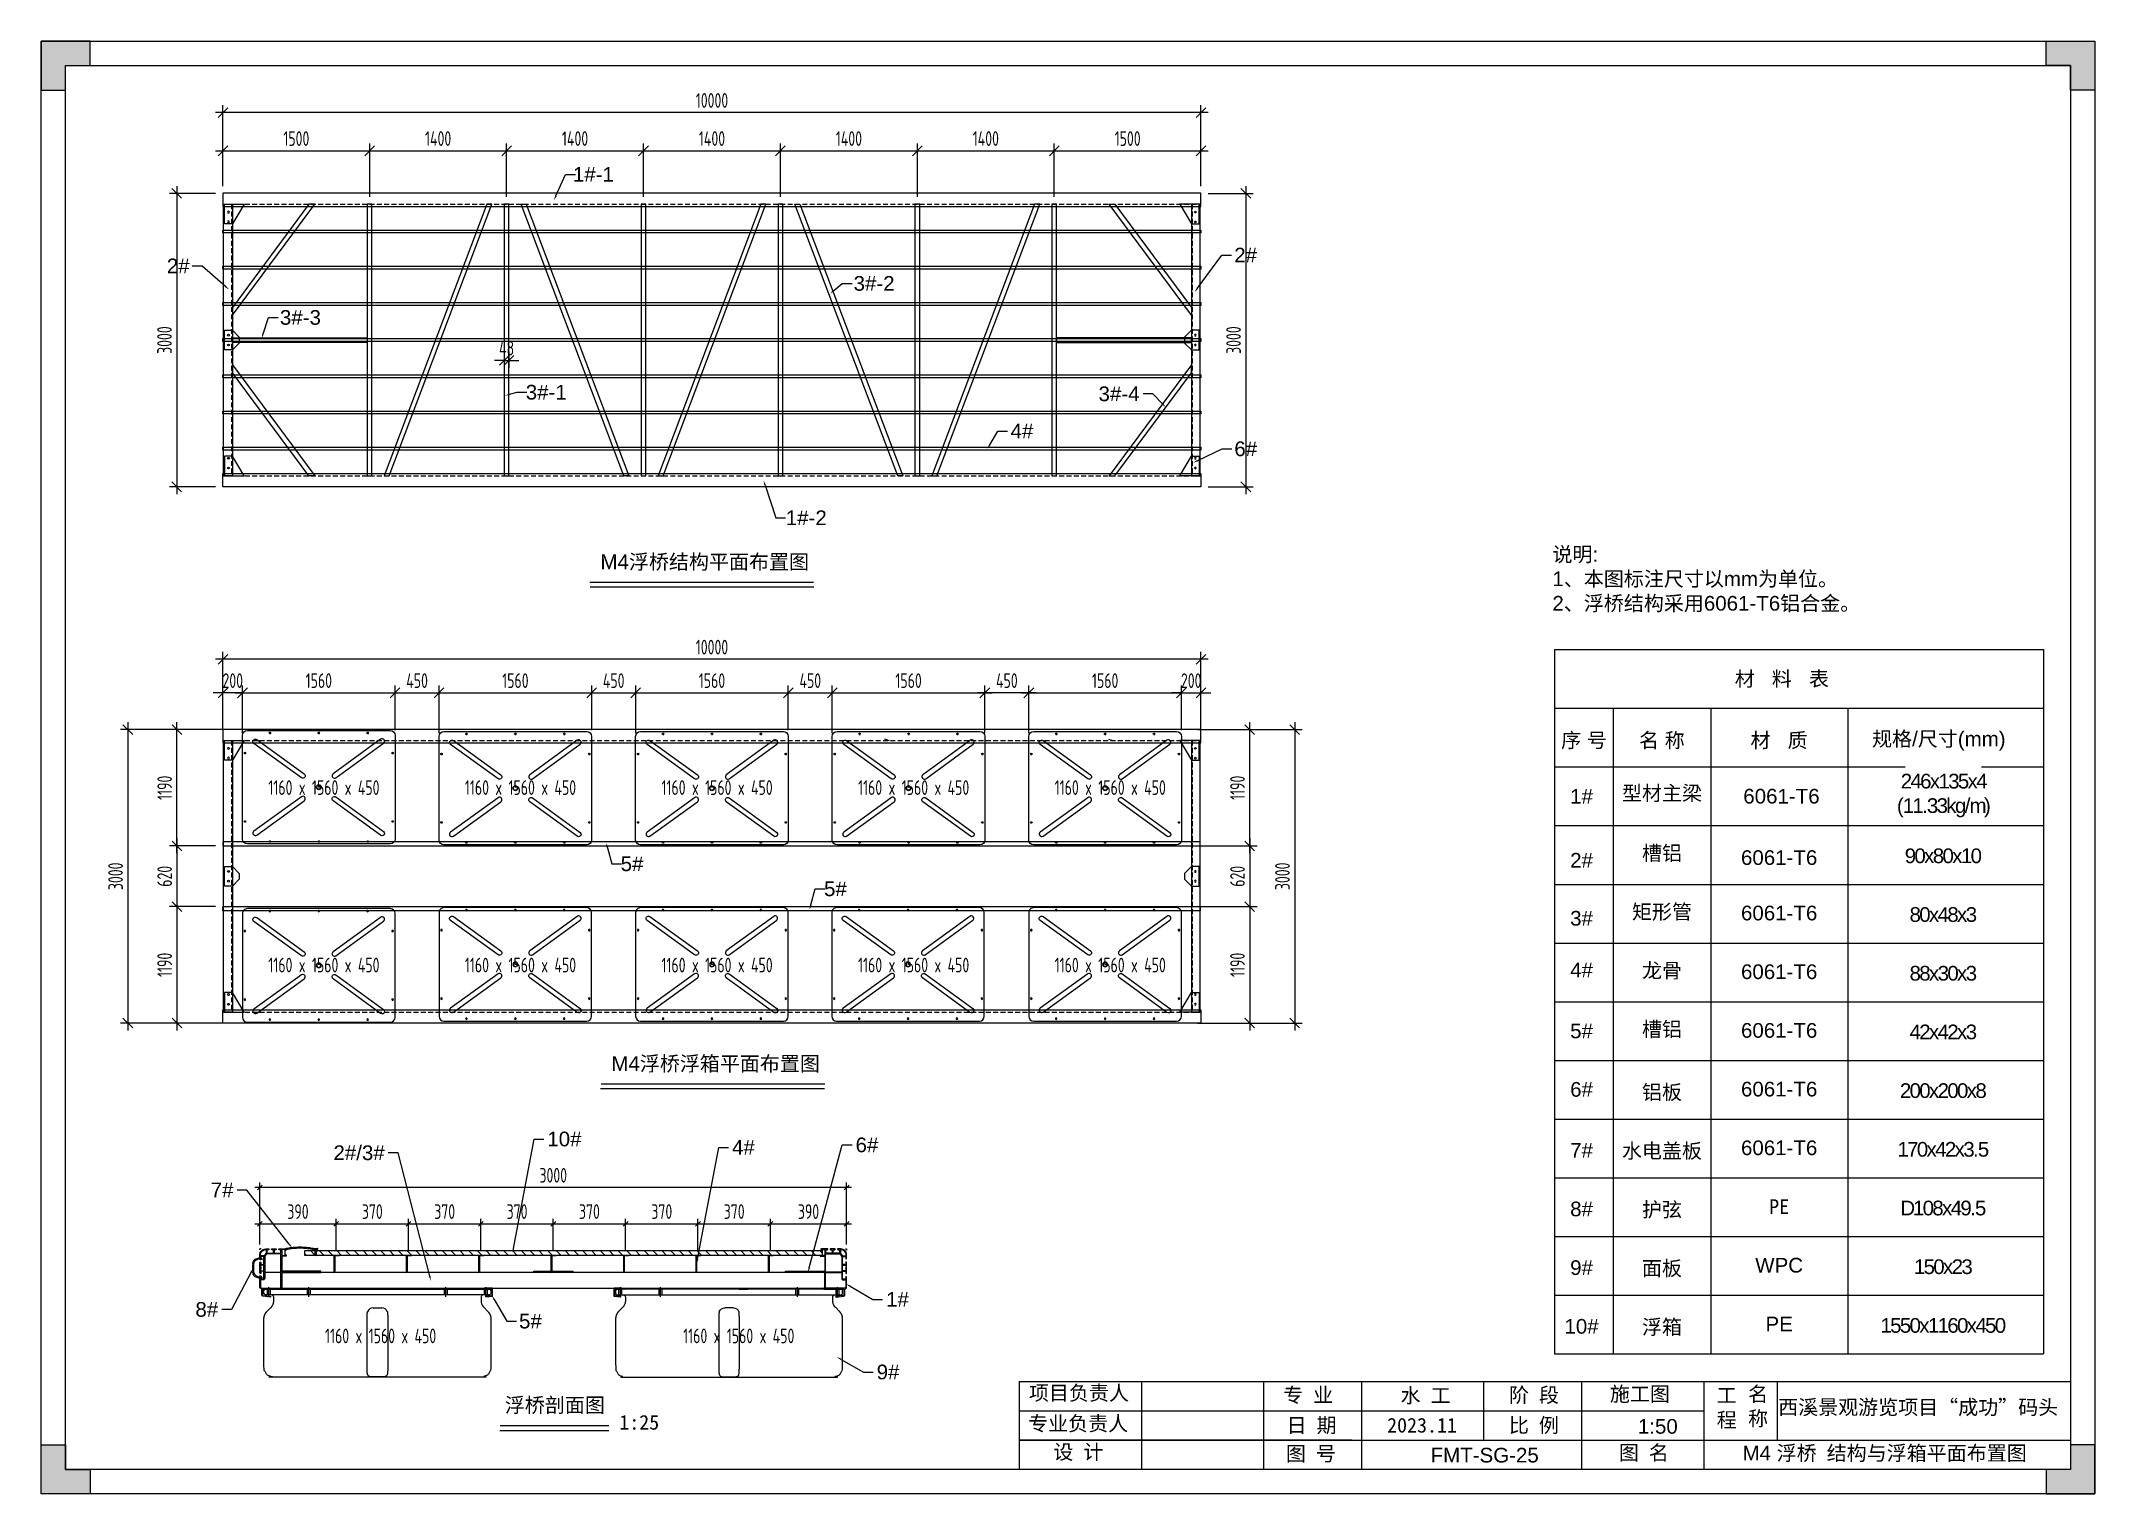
# Model space of a CAD drawing. Header units: millimetres. Extents: x 4 to 2106212, y -117026 to 198097.
# Drawn here: x 2013333 to 2034333, y 175267 to 190117 of the extents above; entities that cross this region are included whole.
import ezdxf
from ezdxf import colors
from ezdxf.entities.mleader import LeaderData, LeaderLine
from ezdxf.math import Vec2, Vec3

# ---------------------------------------------------------------- set-up
doc = ezdxf.new("R2010")
doc.units = ezdxf.units.MM
for name, pattern in [('CENTER', [0.6, 0.375, -0.075, 0.075, -0.075]), ('DASHED', [0.75, 0.5, -0.25]), ('HIDDEN', [9.525, 6.35, -3.175])]:
    doc.linetypes.add(name, pattern=pattern)
for name, color, linetype in [('00打印图框', 255, 'Continuous'), ('卡槽', 242, 'Continuous'), ('标注', 9, 'Continuous'), ('连接端梁', 130, 'Continuous'), ('铝横梁', 220, 'Continuous'), ('铺板', 42, 'Continuous')]:
    doc.layers.add(name, color=color, linetype=linetype)
for name, color, linetype, lineweight in [('0dim', 6, 'Continuous', 9), ('dim', 6, 'Continuous', 13), ('加强板', 140, 'Continuous', 18), ('图框', 7, 'Continuous', 13), ('型材', 7, 'Continuous', 15), ('文本', 3, 'Continuous', 13), ('浮箱', 160, 'Continuous', 20), ('铝型材', 7, 'Continuous', 13), ('铝龙骨', 7, 'Continuous', 9)]:
    doc.layers.add(name, color=color, linetype=linetype, lineweight=lineweight)
doc.styles.add('Arial', font='arial.ttf')
doc.styles.add('hztxt', font='ros1.shx', dxfattribs={"width": 0.8, "bigfont": 'hztxt.shx'})
doc.styles.get("Standard").update_dxf_attribs({"font": 'arial.ttf'})
doc.dimstyles.new('DIM-50', dxfattribs={"dimscale": 50, "dimtxt": 3, "dimasz": 2, "dimexe": 1.5, "dimexo": 1.5, "dimgap": 1, "dimtad": 1, "dimdec": 1, "dimdsep": 46, "dimtxsty": 'hztxt', "dimblk": 'OBLIQUE', "dimcen": 0, "dimdle": 1.5, "dimclrd": 9, "dimclre": 9, "dimclrt": 2, "dimadec": 1, "dimazin": 0, "dimtfac": 1, "dimtdec": 1, "dimtix": 1, "dimtmove": 2, "dimatfit": 3, "dimldrblk": 'OBLIQUE', "dimfxl": 15, "dimtolj": 1, "dimtzin": 0, "dimarcsym": 1})
doc.dimstyles.new('DIM-50-SC0.5', dxfattribs={"dimscale": 50, "dimtxt": 3, "dimasz": 1, "dimexe": 1, "dimexo": 1, "dimgap": 1, "dimtad": 1, "dimdec": 1, "dimlfac": 0.5, "dimdsep": 46, "dimtxsty": 'hztxt', "dimblk": 'OBLIQUE', "dimcen": 0, "dimdle": 1, "dimclrd": 9, "dimclre": 9, "dimclrt": 2, "dimadec": 1, "dimazin": 0, "dimtfac": 1, "dimtdec": 1, "dimtix": 1, "dimtmove": 2, "dimatfit": 3, "dimldrblk": 'OBLIQUE', "dimfxl": 15, "dimtolj": 1, "dimtzin": 0, "dimarcsym": 1})

msp = doc.modelspace()

# ---------------------------------------------------------------- texts
at = {"layer": '00打印图框', "color": 6, "char_height": 150, "style": 'Arial'}
for s, width, insert, attachment_point in [('M4{\\fSimSun|b0|i0|c134|p2;浮桥结构平面布置图}', 2482.93285, (2021185.1365, 184869.4828), 3), ('M4{\\fSimSun|b0|i0|c134|p2;浮桥浮箱平面布置图}', 2360.692362, (2021296.6899, 179740.7419), 3), ('{\\fSimSun|b0|i0|c134|p2;浮桥剖面图}', 1351.200335, (2018074.6082, 176250.1868), 1), ('{\\fSimSun|b0|i0|c134|p2;1:25}', 422.350013, (2019245.2296, 176074.1045), 1)]:
    msp.add_mtext_dynamic_manual_height_columns(s, width=width, gutter_width=18.75, heights=[0], dxfattribs=dict(at, insert=insert, attachment_point=attachment_point))
at = {"layer": '文本', "insert": (2028786.0098, 184945.9148), "char_height": 150, "attachment_point": 1, "style": 'Arial'}
msp.add_mtext_dynamic_manual_height_columns('{\\fSimSun|b0|i0|c134|p2;说明}:\\P1{\\fSimSun|b0|i0|c134|p2;、本图标注尺寸以}mm{\\fSimSun|b0|i0|c134|p2;为单位。\\P}2{\\fSimSun|b0|i0|c134|p2;、浮桥结构采用}6061-T6{\\fSimSun|b0|i0|c134|p2;铝合金。}', width=4070.735014, gutter_width=12.5, heights=[0], dxfattribs=at)
at = {"layer": '文本', "char_height": 150, "attachment_point": 5, "style": 'Arial'}
for s, insert in [(' 材   料   表 ', (2031102.6394, 183590.5067)), ('序 号', (2029109.097, 182962.4473)), ('名 称', (2029905.3782, 182962.4473)), ('材   质', (2031103.5275, 182962.4473)), ('规格/尺寸(mm)', (2032737.2059, 182962.4473)), ('型材主梁', (2029906.3307, 182421.6215)), ('1#', (2029084.0819, 182397.449)), ('6061-T6', (2031128.0097, 182398.0399)), ('槽铝', (2029906.3307, 181808.6054)), ('2#', (2029084.0819, 181743.8311)), ('6061-T6', (2031104.4806, 181770.4426)), ('3#', (2029084.0819, 181150.2136)), ('{\\fSimSun|b0|i0|c134|p2;矩形管}', (2029906.3307, 181208.6054)), ('6061-T6', (2031104.4806, 181203.7675)), ('4#', (2029084.0819, 180622.2139)), ('龙骨', (2029906.3307, 180608.6054)), ('6061-T6', (2031104.4806, 180603.7675)), ('5#', (2029084.0819, 179998.5026)), ('槽铝', (2029906.3307, 180008.6054)), ('6061-T6', (2031104.4806, 180003.7675)), ('6#', (2029084.0819, 179401.0825)), ('铝板', (2029906.3307, 179365.0657)), ('6061-T6', (2031104.4806, 179403.7675)), ('7#', (2029084.0819, 178778.981)), ('{\\fSimSun|b0|i0|c134|p2;水电盖板}', (2029906.3307, 178765.0657)), ('6061-T6', (2031104.4806, 178803.7675)), ('8#', (2029084.0819, 178178.981)), ('护弦', (2029906.3307, 178165.0657)), ('{\\fSimSun|b0|i0|c134|p2;PE}', (2031104.4806, 178203.7675)), ('面板', (2029906.3307, 177565.0657)), ('WPC', (2031104.4806, 177603.7675)), ('9#', (2029084.0819, 177578.981)), ('10#', (2029084.0819, 176978.981)), ('浮箱', (2029906.3307, 176965.0657)), ('PE', (2031104.4806, 177003.7675))]:
    msp.add_mtext(s, dxfattribs=dict(at, insert=insert))
at = {"layer": '文本', "color": 3, "char_height": 150, "style": 'hztxt'}
for insert, attachment_point in [((2016793.4404, 182561.9562, -0.0005), 3), ((2018803.4404, 182561.9562, -0.0005), 3), ((2020813.4404, 182561.9562, -0.0005), 3), ((2022823.4404, 182561.9562, -0.0005), 3), ((2024833.4404, 182561.9562, -0.0005), 3), ((2016793.4404, 180598.0228, -0.0005), 9), ((2018803.4404, 180598.0228, -0.0005), 9), ((2020813.4404, 180598.0228, -0.0005), 9), ((2022823.4404, 180598.0228, -0.0005), 9), ((2024833.4404, 180598.0228, -0.0005), 9), ((2017373.2073, 176807.1094, -0.0005), 9), ((2021035.2338, 176807.1094, -0.0005), 9)]:
    msp.add_mtext('\\pi41.0595;1160 x 1560 x 450          ', dxfattribs=dict(at, insert=insert, attachment_point=attachment_point))
at = {"layer": '文本', "color": 6}
note = msp.add_mtext_dynamic_manual_height_columns('{\\C256;1:50\\P}', width=120, gutter_width=0, heights=[124.0928, 0], dxfattribs=dict(at, insert=(2029540.0604, 176032.665), char_height=150, attachment_point=1, style='Arial'))
at = {"layer": '文本', "color": 6, "insert": (2030729.9307, 175759.4224), "char_height": 150, "attachment_point": 1, "style": 'Arial'}
msp.add_mtext_dynamic_manual_height_columns('M4 {\\fSimSun|b0|i0|c134|p2;浮桥 结构与浮箱平面布置图}', width=3958.058362, gutter_width=18.75, heights=[0], dxfattribs=at)
at = {"layer": '文本', "color": 6}
note = msp.add_mtext_dynamic_manual_height_columns('{\\C256;FMT-SG-25\\P}', width=120, gutter_width=0, heights=[124.0928, 0], dxfattribs=dict(at, insert=(2027420.7358, 175738.3364), char_height=150, attachment_point=1, style='Arial'))

# ---------------------------------------------------------------- blocks, each defined once
blk = doc.blocks.new('GW-TK')
at = {"layer": '图框', "linetype": 'Continuous', "lineweight": 0}
h = blk.add_hatch(color=256, dxfattribs=at)
h.dxf.hatch_style = 1
h.paths.add_polyline_path([(927183.55, 464715.01), (927183.55, 464705.01), (927188.55, 464705.01), (927188.55, 464710.01), (927193.56, 464710.01), (927193.56, 464715.01)])
h = blk.add_hatch(color=256, dxfattribs=at)
h.dxf.hatch_style = 1
h.paths.add_polyline_path([(927593.55, 464715.01), (927593.55, 464710.01), (927598.55, 464710.01), (927598.55, 464705.01), (927603.55, 464705.01), (927603.55, 464715.01)])
h = blk.add_hatch(color=256, dxfattribs=at)
h.dxf.hatch_style = 1
h.paths.add_polyline_path([(927193.56, 464418.01), (927193.56, 464423.01), (927188.55, 464423.01), (927188.55, 464428.01), (927183.55, 464428.01), (927183.55, 464418.01)])
h = blk.add_hatch(color=256, dxfattribs=at)
h.dxf.hatch_style = 1
h.paths.add_polyline_path([(927603.55, 464418.01), (927603.55, 464428.01), (927598.55, 464428.01), (927598.55, 464423.01), (927593.55, 464423.01), (927593.55, 464418.01)])
at = {"layer": '图框', "linetype": 'Continuous'}
for p, q in [((927383.55, 464441.02), (927383.55, 464423.01)), ((927408.55, 464441.02), (927408.55, 464423.01)), ((927433.55, 464441.02), (927433.55, 464423.01)), ((927453.55, 464441.02), (927453.55, 464423.01)), ((927478.55, 464441.02), (927478.55, 464429.01)), ((927498.55, 464441.02), (927498.55, 464423.01)), ((927523.55, 464441.02), (927523.55, 464423.01)), ((927538.55, 464441.02), (927538.55, 464429.01)), ((927383.55, 464435.01), (927523.55, 464435.01)), ((927451.56, 464429.01), (927383.55, 464429.01)), ((927383.55, 464429.01), (927598.55, 464429.01))]:
    blk.add_line(p, q, dxfattribs=at)
at = {"layer": '图框', "linetype": 'Continuous', "lineweight": 0}
for points in [[(927188.55, 464705.01), (927188.55, 464710.01), (927193.56, 464710.01), (927193.56, 464715.01), (927183.55, 464715.01), (927183.55, 464705.01)], [(927598.55, 464705.01), (927598.55, 464710.01), (927593.55, 464710.01), (927593.55, 464715.01), (927603.55, 464715.01), (927603.55, 464705.01)], [(927188.55, 464428.01), (927188.55, 464423.01), (927193.56, 464423.01), (927193.56, 464418.01), (927183.55, 464418.01), (927183.55, 464428.01)], [(927598.55, 464428.01), (927598.55, 464423.01), (927593.55, 464423.01), (927593.55, 464418.01), (927603.55, 464418.01), (927603.55, 464428.01)]]:
    blk.add_lwpolyline(points, close=True, dxfattribs=at)
at = {"layer": '图框'}
for points in [[(927183.55, 464715.01), (927603.55, 464715.01), (927603.55, 464418.01), (927183.55, 464418.01)], [(927188.55, 464710.01), (927598.55, 464710.01), (927598.55, 464423.01), (927188.55, 464423.01)]]:
    blk.add_lwpolyline(points, close=True, dxfattribs=at)
at = {"layer": '图框', "linetype": 'Continuous'}
blk.add_lwpolyline([(927383.55, 464441.02), (927598.55, 464441.02)], dxfattribs=at)
at = {"layer": '图框', "linetype": 'Continuous', "char_height": 3, "attachment_point": 1}
for s, width, heights, insert in [('{\\fSimSun|b0|i0|c134|p2;项目负责人}', 26.0225, [0], (927385.56, 464440.15)), ('{\\fSimSun|b0|i0|c134|p2;专 业}', 12.8345, [0], (927437.53, 464439.73)), ('{\\fSimSun|b0|i0|c134|p2;阶 段}', 17.4775, [0], (927483.73, 464439.73)), ('{\\fSimSun|b0|i0|c134|p2;工 程}', 5.2119, [0], (927526.21, 464439.66)), ('{\\fSimSun|b0|i0|c134|p2;名 称}', 5.2119, [0], (927532.62, 464439.93)), ('{\\fSimSun|b0|i0|c134|p2;专业负责人}', 24.6361, [2.04], (927385.39, 464433.9)), ('{\\fSimSun|b0|i0|c134|p2;日 期}', 11.224, [0], (927438.25, 464433.55)), ('{\\fSimSun|b0|i0|c134|p2;比 例}', 10.9146, [0], (927483.71, 464433.55)), ('{\\fSimSun|b0|i0|c134|p2;设 计}', 16.2353, [0], (927390.55, 464428.09)), ('{\\fSimSun|b0|i0|c134|p2;图 号}', 23.6261, [0], (927438.11, 464427.75)), ('{\\fSimSun|b0|i0|c134|p2;图 名}', 12.066, [0], (927506.19, 464427.94))]:
    blk.add_mtext_dynamic_manual_height_columns(s, width=width, gutter_width=17.5, heights=heights, dxfattribs=dict(at, insert=insert))
at = {"layer": '图框', "color": 3, "linetype": 'Continuous', "char_height": 3, "attachment_point": 1}
for s, width, insert in [('{\\fSimSun|b0|i0|c134|p2;水 工}', 11.224, (927461.55, 464439.63)), ('\\pt9;{\\fSimSun|b0|i0|c134|p2;施工图}', 18.6303, (927504.36, 464439.94)), ('\\pt9;{\\fSimSun|b0|i0|c134|p2;西溪景观游览项目“成功”码头}', 60.0149, (927538.77, 464437.24)), ('{\\fSimSun|b0|i0|c134|p2;2023.11}', 11.224, (927458.8, 464433.55))]:
    blk.add_mtext_dynamic_manual_height_columns(s, width=width, gutter_width=17.5, heights=[0], dxfattribs=dict(at, insert=insert))
blk = doc.blocks.new('_Oblique')
at = {"color": 0, "linetype": 'ByBlock', "lineweight": -2}
blk.add_line((-0.5, -0.5), (0.5, 0.5), dxfattribs=at)
blk = doc.blocks.new('*D3096')
at = {"layer": 'Defpoints', "color": 0, "transparency": 16777216}
for p in [(2015193, 183798), (2015193, 183080, 0), (2025193, 183080)]:
    blk.add_point(p, dxfattribs=at)
at = {"layer": '标注', "color": 9, "lineweight": -2, "transparency": 16777216}
for p, q in [((2025268, 183798), (2015118, 183798)), ((2015193, 183155), (2015193, 183873)), ((2025193, 183155), (2025193, 183873))]:
    blk.add_line(p, q, dxfattribs=at)
at = {"layer": '标注', "color": 9, "lineweight": -2, "transparency": 16777216, "xscale": 100, "yscale": 100, "zscale": 100, "rotation": 180}
blk.add_blockref('_Oblique', (2015193, 183798), dxfattribs=at)
at = {"layer": '标注', "color": 9, "lineweight": -2, "transparency": 16777216, "xscale": 100, "yscale": 100, "zscale": 100}
blk.add_blockref('_Oblique', (2025193, 183798), dxfattribs=at)
at = {"layer": '标注', "color": 2, "transparency": 16777216, "insert": (2020193, 183923), "char_height": 150, "attachment_point": 5, "style": 'hztxt'}
blk.add_mtext('\\A1;10000', dxfattribs=at)
blk = doc.blocks.new('*D3097')
at = {"layer": 'Defpoints', "color": 0, "transparency": 16777216}
for p in [(2015193, 183455), (2015193, 182998, 0), (2015393, 182969, 0)]:
    blk.add_point(p, dxfattribs=at)
at = {"layer": '标注', "color": 9, "lineweight": -2, "transparency": 16777216}
for p, q in [((2015193, 183455), (2015093, 183455)), ((2015193, 183073), (2015193, 183530)), ((2015393, 183455), (2015193, 183455)), ((2015393, 183044), (2015393, 183530)), ((2015393, 183455), (2015493, 183455))]:
    blk.add_line(p, q, dxfattribs=at)
at = {"layer": '标注', "color": 9, "lineweight": -2, "transparency": 16777216, "xscale": 100, "yscale": 100, "zscale": 100}
blk.add_blockref('_Oblique', (2015193, 183455), dxfattribs=at)
at = {"layer": '标注', "color": 9, "lineweight": -2, "transparency": 16777216, "xscale": 100, "yscale": 100, "zscale": 100, "rotation": 180}
blk.add_blockref('_Oblique', (2015393, 183455), dxfattribs=at)
at = {"layer": '标注', "color": 2, "transparency": 16777216, "insert": (2015293, 183580), "char_height": 150, "attachment_point": 5, "style": 'hztxt'}
blk.add_mtext('\\A1;200', dxfattribs=at)
blk = doc.blocks.new('*D3098')
at = {"layer": 'Defpoints', "color": 0, "transparency": 16777216}
for p in [(2016953, 183455), (2015393, 182969, 0), (2016953, 182998, 0)]:
    blk.add_point(p, dxfattribs=at)
at = {"layer": '标注', "color": 9, "lineweight": -2, "transparency": 16777216}
for p, q in [((2015318, 183455), (2017028, 183455)), ((2015393, 183044), (2015393, 183530)), ((2016953, 183073), (2016953, 183530))]:
    blk.add_line(p, q, dxfattribs=at)
at = {"layer": '标注', "color": 9, "lineweight": -2, "transparency": 16777216, "xscale": 100, "yscale": 100, "zscale": 100, "rotation": 180}
blk.add_blockref('_Oblique', (2015393, 183455), dxfattribs=at)
at = {"layer": '标注', "color": 9, "lineweight": -2, "transparency": 16777216, "xscale": 100, "yscale": 100, "zscale": 100}
blk.add_blockref('_Oblique', (2016953, 183455), dxfattribs=at)
at = {"layer": '标注', "color": 2, "transparency": 16777216, "insert": (2016173, 183580), "char_height": 150, "attachment_point": 5, "style": 'hztxt'}
blk.add_mtext('\\A1;1560', dxfattribs=at)
blk = doc.blocks.new('*D3099')
at = {"layer": 'Defpoints', "color": 0, "transparency": 16777216}
for p in [(2017403, 183455), (2016953, 182998, 0), (2017403, 182969, 0)]:
    blk.add_point(p, dxfattribs=at)
at = {"layer": '标注', "color": 9, "lineweight": -2, "transparency": 16777216}
for p, q in [((2016878, 183455), (2017478, 183455)), ((2016953, 183073), (2016953, 183530)), ((2017403, 183044), (2017403, 183530))]:
    blk.add_line(p, q, dxfattribs=at)
at = {"layer": '标注', "color": 9, "lineweight": -2, "transparency": 16777216, "xscale": 100, "yscale": 100, "zscale": 100, "rotation": 180}
blk.add_blockref('_Oblique', (2016953, 183455), dxfattribs=at)
at = {"layer": '标注', "color": 9, "lineweight": -2, "transparency": 16777216, "xscale": 100, "yscale": 100, "zscale": 100}
blk.add_blockref('_Oblique', (2017403, 183455), dxfattribs=at)
at = {"layer": '标注', "color": 2, "transparency": 16777216, "insert": (2017178, 183580), "char_height": 150, "attachment_point": 5, "style": 'hztxt'}
blk.add_mtext('\\A1;450', dxfattribs=at)
blk = doc.blocks.new('*D3100')
at = {"layer": 'Defpoints', "color": 0, "transparency": 16777216}
for p in [(2018963, 183455), (2017403, 182969, 0), (2018963, 182998, 0)]:
    blk.add_point(p, dxfattribs=at)
at = {"layer": '标注', "color": 9, "lineweight": -2, "transparency": 16777216}
for p, q in [((2017328, 183455), (2019038, 183455)), ((2017403, 183044), (2017403, 183530)), ((2018963, 183073), (2018963, 183530))]:
    blk.add_line(p, q, dxfattribs=at)
at = {"layer": '标注', "color": 9, "lineweight": -2, "transparency": 16777216, "xscale": 100, "yscale": 100, "zscale": 100, "rotation": 180}
blk.add_blockref('_Oblique', (2017403, 183455), dxfattribs=at)
at = {"layer": '标注', "color": 9, "lineweight": -2, "transparency": 16777216, "xscale": 100, "yscale": 100, "zscale": 100}
blk.add_blockref('_Oblique', (2018963, 183455), dxfattribs=at)
at = {"layer": '标注', "color": 2, "transparency": 16777216, "insert": (2018183, 183580), "char_height": 150, "attachment_point": 5, "style": 'hztxt'}
blk.add_mtext('\\A1;1560', dxfattribs=at)
blk = doc.blocks.new('*D3101')
at = {"layer": 'Defpoints', "color": 0, "transparency": 16777216}
for p in [(2019413, 183455), (2018963, 182998, 0), (2019413, 182969, 0)]:
    blk.add_point(p, dxfattribs=at)
at = {"layer": '标注', "color": 9, "lineweight": -2, "transparency": 16777216}
for p, q in [((2018888, 183455), (2019488, 183455)), ((2018963, 183073), (2018963, 183530)), ((2019413, 183044), (2019413, 183530))]:
    blk.add_line(p, q, dxfattribs=at)
at = {"layer": '标注', "color": 9, "lineweight": -2, "transparency": 16777216, "xscale": 100, "yscale": 100, "zscale": 100, "rotation": 180}
blk.add_blockref('_Oblique', (2018963, 183455), dxfattribs=at)
at = {"layer": '标注', "color": 9, "lineweight": -2, "transparency": 16777216, "xscale": 100, "yscale": 100, "zscale": 100}
blk.add_blockref('_Oblique', (2019413, 183455), dxfattribs=at)
at = {"layer": '标注', "color": 2, "transparency": 16777216, "insert": (2019188, 183580), "char_height": 150, "attachment_point": 5, "style": 'hztxt'}
blk.add_mtext('\\A1;450', dxfattribs=at)
blk = doc.blocks.new('*D3102')
at = {"layer": 'Defpoints', "color": 0, "transparency": 16777216}
for p in [(2020973, 183455), (2019413, 182969, 0), (2020973, 182998, 0)]:
    blk.add_point(p, dxfattribs=at)
at = {"layer": '标注', "color": 9, "lineweight": -2, "transparency": 16777216}
for p, q in [((2019338, 183455), (2021048, 183455)), ((2019413, 183044), (2019413, 183530)), ((2020973, 183073), (2020973, 183530))]:
    blk.add_line(p, q, dxfattribs=at)
at = {"layer": '标注', "color": 9, "lineweight": -2, "transparency": 16777216, "xscale": 100, "yscale": 100, "zscale": 100, "rotation": 180}
blk.add_blockref('_Oblique', (2019413, 183455), dxfattribs=at)
at = {"layer": '标注', "color": 9, "lineweight": -2, "transparency": 16777216, "xscale": 100, "yscale": 100, "zscale": 100}
blk.add_blockref('_Oblique', (2020973, 183455), dxfattribs=at)
at = {"layer": '标注', "color": 2, "transparency": 16777216, "insert": (2020193, 183580), "char_height": 150, "attachment_point": 5, "style": 'hztxt'}
blk.add_mtext('\\A1;1560', dxfattribs=at)
blk = doc.blocks.new('*D3103')
at = {"layer": 'Defpoints', "color": 0, "transparency": 16777216}
for p in [(2021423, 183455), (2020973, 182998, 0), (2021423, 182969, 0)]:
    blk.add_point(p, dxfattribs=at)
at = {"layer": '标注', "color": 9, "lineweight": -2, "transparency": 16777216}
for p, q in [((2020898, 183455), (2021498, 183455)), ((2020973, 183073), (2020973, 183530)), ((2021423, 183044), (2021423, 183530))]:
    blk.add_line(p, q, dxfattribs=at)
at = {"layer": '标注', "color": 9, "lineweight": -2, "transparency": 16777216, "xscale": 100, "yscale": 100, "zscale": 100, "rotation": 180}
blk.add_blockref('_Oblique', (2020973, 183455), dxfattribs=at)
at = {"layer": '标注', "color": 9, "lineweight": -2, "transparency": 16777216, "xscale": 100, "yscale": 100, "zscale": 100}
blk.add_blockref('_Oblique', (2021423, 183455), dxfattribs=at)
at = {"layer": '标注', "color": 2, "transparency": 16777216, "insert": (2021198, 183580), "char_height": 150, "attachment_point": 5, "style": 'hztxt'}
blk.add_mtext('\\A1;450', dxfattribs=at)
blk = doc.blocks.new('*D3104')
at = {"layer": 'Defpoints', "color": 0, "transparency": 16777216}
for p in [(2022983, 183455), (2021423, 182969, 0), (2022983, 182998, 0)]:
    blk.add_point(p, dxfattribs=at)
at = {"layer": '标注', "color": 9, "lineweight": -2, "transparency": 16777216}
for p, q in [((2021348, 183455), (2023058, 183455)), ((2021423, 183044), (2021423, 183530)), ((2022983, 183073), (2022983, 183530))]:
    blk.add_line(p, q, dxfattribs=at)
at = {"layer": '标注', "color": 9, "lineweight": -2, "transparency": 16777216, "xscale": 100, "yscale": 100, "zscale": 100, "rotation": 180}
blk.add_blockref('_Oblique', (2021423, 183455), dxfattribs=at)
at = {"layer": '标注', "color": 9, "lineweight": -2, "transparency": 16777216, "xscale": 100, "yscale": 100, "zscale": 100}
blk.add_blockref('_Oblique', (2022983, 183455), dxfattribs=at)
at = {"layer": '标注', "color": 2, "transparency": 16777216, "insert": (2022203, 183580), "char_height": 150, "attachment_point": 5, "style": 'hztxt'}
blk.add_mtext('\\A1;1560', dxfattribs=at)
blk = doc.blocks.new('*D3108')
at = {"layer": 'Defpoints', "color": 0, "transparency": 16777216}
for p in [(2024993, 183455), (2023433, 182969, 0), (2024993, 182998, 0)]:
    blk.add_point(p, dxfattribs=at)
at = {"layer": '标注', "color": 9, "lineweight": -2, "transparency": 16777216}
for p, q in [((2023358, 183455), (2025068, 183455)), ((2023433, 183044), (2023433, 183530)), ((2024993, 183073), (2024993, 183530))]:
    blk.add_line(p, q, dxfattribs=at)
at = {"layer": '标注', "color": 9, "lineweight": -2, "transparency": 16777216, "xscale": 100, "yscale": 100, "zscale": 100, "rotation": 180}
blk.add_blockref('_Oblique', (2023433, 183455), dxfattribs=at)
at = {"layer": '标注', "color": 9, "lineweight": -2, "transparency": 16777216, "xscale": 100, "yscale": 100, "zscale": 100}
blk.add_blockref('_Oblique', (2024993, 183455), dxfattribs=at)
at = {"layer": '标注', "color": 2, "transparency": 16777216, "insert": (2024213, 183580), "char_height": 150, "attachment_point": 5, "style": 'hztxt'}
blk.add_mtext('\\A1;1560', dxfattribs=at)
blk = doc.blocks.new('*D3109')
at = {"layer": 'Defpoints', "color": 0, "transparency": 16777216}
for p in [(2025193, 183455), (2024993, 182998, 0), (2025193, 182969, 0)]:
    blk.add_point(p, dxfattribs=at)
at = {"layer": '标注', "color": 9, "lineweight": -2, "transparency": 16777216}
for p, q in [((2024993, 183455), (2024893, 183455)), ((2024993, 183073), (2024993, 183530)), ((2024993, 183455), (2025193, 183455)), ((2025193, 183044), (2025193, 183530)), ((2025193, 183455), (2025293, 183455))]:
    blk.add_line(p, q, dxfattribs=at)
at = {"layer": '标注', "color": 9, "lineweight": -2, "transparency": 16777216, "xscale": 100, "yscale": 100, "zscale": 100}
blk.add_blockref('_Oblique', (2024993, 183455), dxfattribs=at)
at = {"layer": '标注', "color": 9, "lineweight": -2, "transparency": 16777216, "xscale": 100, "yscale": 100, "zscale": 100, "rotation": 180}
blk.add_blockref('_Oblique', (2025193, 183455), dxfattribs=at)
at = {"layer": '标注', "color": 2, "transparency": 16777216, "insert": (2025093, 183580), "char_height": 150, "attachment_point": 5, "style": 'hztxt'}
blk.add_mtext('\\A1;200', dxfattribs=at)
blk = doc.blocks.new('FX')
at = {"layer": '浮箱', "color": 5, "linetype": 'Continuous'}
for p, q in [((1949463, 183146, 0), (1950923, 183146, 0)), ((1949413, 182036, 0), (1949413, 183096, 0)), ((1950973, 183096, 0), (1950973, 182036, 0)), ((1950923, 181986, 0), (1949463, 181986, 0))]:
    blk.add_line(p, q, dxfattribs=at)
at = {"layer": '浮箱', "color": 1, "linetype": 'CENTER', "ltscale": 9.652}
for p, q in [((1949703, 183121, 0), (1949683, 183121, 0)), ((1949693, 183131, 0), (1949693, 183110, 0)), ((1950203, 183121, 0), (1950183, 183121, 0)), ((1950193, 183131, 0), (1950193, 183110, 0)), ((1950703, 183121, 0), (1950683, 183121, 0)), ((1950693, 183131, 0), (1950693, 183110, 0)), ((1949448, 182916, 0), (1949428, 182916, 0)), ((1949438, 182926, 0), (1949438, 182905, 0)), ((1950958, 182916, 0), (1950938, 182916, 0)), ((1950948, 182926, 0), (1950948, 182905, 0)), ((1949448, 182216, 0), (1949428, 182216, 0)), ((1949438, 182226, 0), (1949438, 182205, 0)), ((1950958, 182216, 0), (1950938, 182216, 0)), ((1950948, 182226, 0), (1950948, 182205, 0)), ((1949703, 182011, 0), (1949683, 182011, 0)), ((1949693, 182021, 0), (1949693, 182000, 0)), ((1950203, 182011, 0), (1950183, 182011, 0)), ((1950193, 182021, 0), (1950193, 182000, 0)), ((1950703, 182011, 0), (1950683, 182011, 0)), ((1950693, 182021, 0), (1950693, 182000, 0))]:
    blk.add_line(p, q, dxfattribs=at)
at = {"layer": '浮箱', "linetype": 'Continuous'}
for p, q in [((1950794, 183146, 0), (1950794, 183146, 0)), ((1950799, 183146, 0), (1950799, 183146, 0)), ((1950799, 183146, 0), (1950799, 183146, 0)), ((1950799, 183146, 0), (1950799, 183146, 0)), ((1950800, 183146, 0), (1950800, 183146, 0)), ((1950800, 183146, 0), (1950800, 183146, 0)), ((1950800, 183146, 0), (1950800, 183146, 0)), ((1950805, 183146, 0), (1950805, 183146, 0)), ((1949413, 182978, 0), (1949413, 182978, 0)), ((1949413, 182973, 0), (1949413, 182973, 0)), ((1949413, 182972, 0), (1949413, 182972, 0)), ((1949413, 182972, 0), (1949413, 182972, 0)), ((1949413, 182972, 0), (1949413, 182972, 0)), ((1949413, 182971, 0), (1949413, 182971, 0)), ((1949413, 182971, 0), (1949413, 182971, 0)), ((1949413, 182967, 0), (1949413, 182967, 0))]:
    blk.add_line(p, q, dxfattribs=at)
at = {"layer": '浮箱', "color": 5, "linetype": 'Continuous', "elevation": 0}
for points in [[(1949530, 183014, -1), (1949559, 183054), (1950045, 182703, -0.999989), (1950016, 182662), (1949530, 183014)], [(1950855, 183016, 1), (1950825, 183057), (1950340, 182703, 0.999989), (1950369, 182663), (1950855, 183016)], [(1949530, 182117, 1), (1949559, 182077), (1950045, 182428, 0.999989), (1950016, 182469), (1949530, 182117)], [(1950855, 182115, -1), (1950825, 182075), (1950340, 182428, -0.999989), (1950369, 182468), (1950855, 182115)]]:
    blk.add_lwpolyline(points, format="xyb", dxfattribs=at)
blk.add_lwpolyline([(1950208, 182586), (1950208, 182586)], dxfattribs=at)
at = {"layer": '浮箱', "color": 9, "linetype": 'Continuous'}
for centre in [(1949693, 183121, 0), (1950193, 183121, 0), (1950693, 183121, 0), (1949438, 182916, 0), (1950948, 182916, 0), (1949438, 182216, 0), (1950948, 182216, 0), (1949693, 182011, 0), (1950193, 182011, 0), (1950693, 182011, 0)]:
    blk.add_circle(centre, 7.5, dxfattribs=at)
at = {"layer": '浮箱', "color": 5, "linetype": 'Continuous'}
for radius in [25, 20]:
    blk.add_circle((1950193, 182566, 0), radius, dxfattribs=at)
at = {"layer": '浮箱', "color": 5, "linetype": 'Continuous', "extrusion": (0, 0, -1)}
for centre, start, end in [((-1949463, 183096, 0), 0, 90), ((-1950923, 183096, 0), 90, 180), ((-1949463, 182036, 0), 270, 0), ((-1950923, 182036, 0), 180, 270)]:
    blk.add_arc(centre, 50, start, end, dxfattribs=at)
blk = doc.blocks.new('*D3110')
at = {"layer": 'Defpoints', "color": 0, "transparency": 16777216}
for p in [(2016693, 188996), (2015193, 188561), (2016693, 188449)]:
    blk.add_point(p, dxfattribs=at)
at = {"layer": '标注', "color": 9, "lineweight": -2, "transparency": 16777216}
for p, q in [((2015193, 188636), (2015193, 189071)), ((2016693, 188524), (2016693, 189071)), ((2015118, 188996), (2016768, 188996))]:
    blk.add_line(p, q, dxfattribs=at)
at = {"layer": '标注', "color": 9, "lineweight": -2, "transparency": 16777216, "xscale": 100, "yscale": 100, "zscale": 100, "rotation": 180}
blk.add_blockref('_Oblique', (2015193, 188996), dxfattribs=at)
at = {"layer": '标注', "color": 9, "lineweight": -2, "transparency": 16777216, "xscale": 100, "yscale": 100, "zscale": 100}
blk.add_blockref('_Oblique', (2016693, 188996), dxfattribs=at)
at = {"layer": '标注', "color": 2, "transparency": 16777216, "insert": (2015943, 189121), "char_height": 150, "attachment_point": 5, "style": 'hztxt'}
blk.add_mtext('\\A1;1500', dxfattribs=at)
blk = doc.blocks.new('*D3111')
at = {"layer": 'Defpoints', "color": 0, "transparency": 16777216}
for p in [(2022293, 188996), (2020893, 188449), (2022293, 188449)]:
    blk.add_point(p, dxfattribs=at)
at = {"layer": '标注', "color": 9, "lineweight": -2, "transparency": 16777216}
for p, q in [((2020893, 188524), (2020893, 189071)), ((2022293, 188524), (2022293, 189071)), ((2020818, 188996), (2022368, 188996))]:
    blk.add_line(p, q, dxfattribs=at)
at = {"layer": '标注', "color": 9, "lineweight": -2, "transparency": 16777216, "xscale": 100, "yscale": 100, "zscale": 100, "rotation": 180}
blk.add_blockref('_Oblique', (2020893, 188996), dxfattribs=at)
at = {"layer": '标注', "color": 9, "lineweight": -2, "transparency": 16777216, "xscale": 100, "yscale": 100, "zscale": 100}
blk.add_blockref('_Oblique', (2022293, 188996), dxfattribs=at)
at = {"layer": '标注', "color": 2, "transparency": 16777216, "insert": (2021593, 189121), "char_height": 150, "attachment_point": 5, "style": 'hztxt'}
blk.add_mtext('\\A1;1400', dxfattribs=at)
blk = doc.blocks.new('*D3112')
at = {"layer": 'Defpoints', "color": 0, "transparency": 16777216}
for p in [(2023693, 188996), (2022293, 188449), (2023693, 188449)]:
    blk.add_point(p, dxfattribs=at)
at = {"layer": '标注', "color": 9, "lineweight": -2, "transparency": 16777216}
for p, q in [((2022293, 188524), (2022293, 189071)), ((2023693, 188524), (2023693, 189071)), ((2022218, 188996), (2023768, 188996))]:
    blk.add_line(p, q, dxfattribs=at)
at = {"layer": '标注', "color": 9, "lineweight": -2, "transparency": 16777216, "xscale": 100, "yscale": 100, "zscale": 100, "rotation": 180}
blk.add_blockref('_Oblique', (2022293, 188996), dxfattribs=at)
at = {"layer": '标注', "color": 9, "lineweight": -2, "transparency": 16777216, "xscale": 100, "yscale": 100, "zscale": 100}
blk.add_blockref('_Oblique', (2023693, 188996), dxfattribs=at)
at = {"layer": '标注', "color": 2, "transparency": 16777216, "insert": (2022993, 189121), "char_height": 150, "attachment_point": 5, "style": 'hztxt'}
blk.add_mtext('\\A1;1400', dxfattribs=at)
blk = doc.blocks.new('*D3115')
at = {"layer": 'Defpoints', "color": 0, "transparency": 16777216}
for p in [(2015193, 189386), (2015193, 188561), (2025193, 188561)]:
    blk.add_point(p, dxfattribs=at)
at = {"layer": '标注', "color": 9, "lineweight": -2, "transparency": 16777216}
for p, q in [((2015193, 188636), (2015193, 189461)), ((2025193, 188636), (2025193, 189461)), ((2025268, 189386), (2015118, 189386))]:
    blk.add_line(p, q, dxfattribs=at)
at = {"layer": '标注', "color": 9, "lineweight": -2, "transparency": 16777216, "xscale": 100, "yscale": 100, "zscale": 100, "rotation": 180}
blk.add_blockref('_Oblique', (2015193, 189386), dxfattribs=at)
at = {"layer": '标注', "color": 9, "lineweight": -2, "transparency": 16777216, "xscale": 100, "yscale": 100, "zscale": 100}
blk.add_blockref('_Oblique', (2025193, 189386), dxfattribs=at)
at = {"layer": '标注', "color": 2, "transparency": 16777216, "insert": (2020193, 189511), "char_height": 150, "attachment_point": 5, "style": 'hztxt'}
blk.add_mtext('\\A1;10000', dxfattribs=at)
blk = doc.blocks.new('*D3116')
at = {"layer": 'Defpoints', "color": 0, "transparency": 16777216}
for p in [(2018093, 188996), (2016693, 188449), (2018093, 188449)]:
    blk.add_point(p, dxfattribs=at)
at = {"layer": '标注', "color": 9, "lineweight": -2, "transparency": 16777216}
for p, q in [((2016693, 188524), (2016693, 189071)), ((2018093, 188524), (2018093, 189071)), ((2016618, 188996), (2018168, 188996))]:
    blk.add_line(p, q, dxfattribs=at)
at = {"layer": '标注', "color": 9, "lineweight": -2, "transparency": 16777216, "xscale": 100, "yscale": 100, "zscale": 100, "rotation": 180}
blk.add_blockref('_Oblique', (2016693, 188996), dxfattribs=at)
at = {"layer": '标注', "color": 9, "lineweight": -2, "transparency": 16777216, "xscale": 100, "yscale": 100, "zscale": 100}
blk.add_blockref('_Oblique', (2018093, 188996), dxfattribs=at)
at = {"layer": '标注', "color": 2, "transparency": 16777216, "insert": (2017393, 189121), "char_height": 150, "attachment_point": 5, "style": 'hztxt'}
blk.add_mtext('\\A1;1400', dxfattribs=at)
blk = doc.blocks.new('*D3117')
at = {"layer": 'Defpoints', "color": 0, "transparency": 16777216}
for p in [(2015193, 188561), (2014720, 185561), (2015193, 185561)]:
    blk.add_point(p, dxfattribs=at)
at = {"layer": '标注', "color": 9, "lineweight": -2, "transparency": 16777216}
for p, q in [((2014720, 188636), (2014720, 185486)), ((2015118, 188561), (2014645, 188561)), ((2015118, 185561), (2014645, 185561))]:
    blk.add_line(p, q, dxfattribs=at)
at = {"layer": '标注', "color": 9, "lineweight": -2, "transparency": 16777216, "xscale": 100, "yscale": 100, "zscale": 100}
for p, rotation in [((2014720, 188561), 90), ((2014720, 185561), 270)]:
    blk.add_blockref('_Oblique', p, dxfattribs=dict(at, rotation=rotation))
at = {"layer": '标注', "color": 2, "transparency": 16777216, "insert": (2014595, 187061), "char_height": 150, "attachment_point": 5, "rotation": 90, "style": 'hztxt'}
blk.add_mtext('\\A1;3000', dxfattribs=at)
blk = doc.blocks.new('A$C0D8A069B')
blk.add_lwpolyline([(80, -100), (0, -100), (0, 100), (80, 100), (150, 30), (150, -30), (80, -100)])
for centre in [(40, 50), (40, -50)]:
    blk.add_circle(centre, 9)
blk = doc.blocks.new('*D3118')
at = {"layer": 'Defpoints', "color": 0, "transparency": 16777216}
for p in [(2015193, 183080), (2014220, 180080), (2015193, 180080)]:
    blk.add_point(p, dxfattribs=at)
at = {"layer": '标注', "color": 9, "lineweight": -2, "transparency": 16777216}
for p, q in [((2014220, 183155), (2014220, 180005)), ((2015118, 183080), (2014145, 183080)), ((2015118, 180080), (2014145, 180080))]:
    blk.add_line(p, q, dxfattribs=at)
at = {"layer": '标注', "color": 9, "lineweight": -2, "transparency": 16777216, "xscale": 100, "yscale": 100, "zscale": 100}
for p, rotation in [((2014220, 183080), 90), ((2014220, 180080), 270)]:
    blk.add_blockref('_Oblique', p, dxfattribs=dict(at, rotation=rotation))
at = {"layer": '标注', "color": 2, "transparency": 16777216, "insert": (2014095, 181580), "char_height": 150, "attachment_point": 5, "rotation": 90, "style": 'hztxt'}
blk.add_mtext('\\A1;3000', dxfattribs=at)
blk = doc.blocks.new('*D3119')
at = {"layer": 'Defpoints', "color": 0, "transparency": 16777216}
for p in [(2014722, 183080), (2015305, 183080), (2015193, 181890, 0)]:
    blk.add_point(p, dxfattribs=at)
at = {"layer": '标注', "color": 9, "lineweight": -2, "transparency": 16777216}
for p, q in [((2014722, 181815), (2014722, 183155)), ((2015230, 183080), (2014647, 183080)), ((2015118, 181890), (2014647, 181890))]:
    blk.add_line(p, q, dxfattribs=at)
at = {"layer": '标注', "color": 9, "lineweight": -2, "transparency": 16777216, "xscale": 100, "yscale": 100, "zscale": 100}
for p, rotation in [((2014722, 183080), 90), ((2014722, 181890), 270)]:
    blk.add_blockref('_Oblique', p, dxfattribs=dict(at, rotation=rotation))
at = {"layer": '标注', "color": 2, "transparency": 16777216, "insert": (2014597, 182485), "char_height": 150, "attachment_point": 5, "rotation": 90, "style": 'hztxt'}
blk.add_mtext('\\A1;1190', dxfattribs=at)
blk = doc.blocks.new('*D3120')
at = {"layer": 'Defpoints', "color": 0, "transparency": 16777216}
for p in [(2015193, 181270, 0), (2014722, 180080), (2015305, 180080)]:
    blk.add_point(p, dxfattribs=at)
at = {"layer": '标注', "color": 9, "lineweight": -2, "transparency": 16777216}
for p, q in [((2015118, 181270), (2014647, 181270)), ((2014722, 181345), (2014722, 180005)), ((2015230, 180080), (2014647, 180080))]:
    blk.add_line(p, q, dxfattribs=at)
at = {"layer": '标注', "color": 9, "lineweight": -2, "transparency": 16777216, "xscale": 100, "yscale": 100, "zscale": 100}
for p, rotation in [((2014722, 181270), 90), ((2014722, 180080), 270)]:
    blk.add_blockref('_Oblique', p, dxfattribs=dict(at, rotation=rotation))
at = {"layer": '标注', "color": 2, "transparency": 16777216, "insert": (2014597, 180675), "char_height": 150, "attachment_point": 5, "rotation": 90, "style": 'hztxt'}
blk.add_mtext('\\A1;1190', dxfattribs=at)
blk = doc.blocks.new('*D3121')
at = {"layer": 'Defpoints', "color": 0, "transparency": 16777216}
for p in [(2015193, 181890), (2014722, 181270), (2015193, 181270, 0)]:
    blk.add_point(p, dxfattribs=at)
at = {"layer": '标注', "color": 9, "lineweight": -2, "transparency": 16777216}
for p, q in [((2015118, 181890), (2014647, 181890)), ((2014722, 181965), (2014722, 181195)), ((2015118, 181270), (2014647, 181270))]:
    blk.add_line(p, q, dxfattribs=at)
at = {"layer": '标注', "color": 9, "lineweight": -2, "transparency": 16777216, "xscale": 100, "yscale": 100, "zscale": 100}
for p, rotation in [((2014722, 181890), 90), ((2014722, 181270), 270)]:
    blk.add_blockref('_Oblique', p, dxfattribs=dict(at, rotation=rotation))
at = {"layer": '标注', "color": 2, "transparency": 16777216, "insert": (2014597, 181580), "char_height": 150, "attachment_point": 5, "rotation": 90, "style": 'hztxt'}
blk.add_mtext('\\A1;620', dxfattribs=at)
blk = doc.blocks.new('*D3122')
at = {"layer": 'Defpoints', "color": 0, "transparency": 16777216}
for p in [(2025193, 183080), (2025193, 180080), (2026151, 180080)]:
    blk.add_point(p, dxfattribs=at)
at = {"layer": '标注', "color": 9, "lineweight": -2, "transparency": 16777216}
for p, q in [((2026151, 183155), (2026151, 180005)), ((2025268, 183080), (2026226, 183080)), ((2025268, 180080), (2026226, 180080))]:
    blk.add_line(p, q, dxfattribs=at)
at = {"layer": '标注', "color": 9, "lineweight": -2, "transparency": 16777216, "xscale": 100, "yscale": 100, "zscale": 100}
for p, rotation in [((2026151, 183080), 90), ((2026151, 180080), 270)]:
    blk.add_blockref('_Oblique', p, dxfattribs=dict(at, rotation=rotation))
at = {"layer": '标注', "color": 2, "transparency": 16777216, "insert": (2026026, 181580), "char_height": 150, "attachment_point": 5, "rotation": 90, "style": 'hztxt'}
blk.add_mtext('\\A1;3000', dxfattribs=at)
blk = doc.blocks.new('*D3123')
at = {"layer": 'Defpoints', "color": 0, "transparency": 16777216}
for p in [(2025081, 183080), (2025691, 183080), (2025081, 181890, 0)]:
    blk.add_point(p, dxfattribs=at)
at = {"layer": '标注', "color": 9, "lineweight": -2, "transparency": 16777216}
for p, q in [((2025691, 181815), (2025691, 183155)), ((2025156, 183080), (2025766, 183080)), ((2025156, 181890), (2025766, 181890))]:
    blk.add_line(p, q, dxfattribs=at)
at = {"layer": '标注', "color": 9, "lineweight": -2, "transparency": 16777216, "xscale": 100, "yscale": 100, "zscale": 100}
for p, rotation in [((2025691, 183080), 90), ((2025691, 181890), 270)]:
    blk.add_blockref('_Oblique', p, dxfattribs=dict(at, rotation=rotation))
at = {"layer": '标注', "color": 2, "transparency": 16777216, "insert": (2025566, 182485), "char_height": 150, "attachment_point": 5, "rotation": 90, "style": 'hztxt'}
blk.add_mtext('\\A1;1190', dxfattribs=at)
blk = doc.blocks.new('*D3124')
at = {"layer": 'Defpoints', "color": 0, "transparency": 16777216}
for p in [(2025081, 181270, 0), (2025081, 180080), (2025691, 180080)]:
    blk.add_point(p, dxfattribs=at)
at = {"layer": '标注', "color": 9, "lineweight": -2, "transparency": 16777216}
for p, q in [((2025156, 181270), (2025766, 181270)), ((2025691, 181345), (2025691, 180005)), ((2025156, 180080), (2025766, 180080))]:
    blk.add_line(p, q, dxfattribs=at)
at = {"layer": '标注', "color": 9, "lineweight": -2, "transparency": 16777216, "xscale": 100, "yscale": 100, "zscale": 100}
for p, rotation in [((2025691, 181270), 90), ((2025691, 180080), 270)]:
    blk.add_blockref('_Oblique', p, dxfattribs=dict(at, rotation=rotation))
at = {"layer": '标注', "color": 2, "transparency": 16777216, "insert": (2025566, 180675), "char_height": 150, "attachment_point": 5, "rotation": 90, "style": 'hztxt'}
blk.add_mtext('\\A1;1190', dxfattribs=at)
blk = doc.blocks.new('*D3125')
at = {"layer": 'Defpoints', "color": 0, "transparency": 16777216}
for p in [(2025081, 181890), (2025081, 181270, 0), (2025691, 181270)]:
    blk.add_point(p, dxfattribs=at)
at = {"layer": '标注', "color": 9, "lineweight": -2, "transparency": 16777216}
for p, q in [((2025156, 181890), (2025766, 181890)), ((2025691, 181965), (2025691, 181195)), ((2025156, 181270), (2025766, 181270))]:
    blk.add_line(p, q, dxfattribs=at)
at = {"layer": '标注', "color": 9, "lineweight": -2, "transparency": 16777216, "xscale": 100, "yscale": 100, "zscale": 100}
for p, rotation in [((2025691, 181890), 90), ((2025691, 181270), 270)]:
    blk.add_blockref('_Oblique', p, dxfattribs=dict(at, rotation=rotation))
at = {"layer": '标注', "color": 2, "transparency": 16777216, "insert": (2025566, 181580), "char_height": 150, "attachment_point": 5, "rotation": 90, "style": 'hztxt'}
blk.add_mtext('\\A1;620', dxfattribs=at)
blk = doc.blocks.new('*D3126')
at = {"layer": 'Defpoints', "color": 0, "transparency": 16777216}
for p in [(2025193, 188561), (2025193, 185561), (2025651, 185561)]:
    blk.add_point(p, dxfattribs=at)
at = {"layer": '标注', "color": 9, "lineweight": -2, "transparency": 16777216}
for p, q in [((2025651, 188636), (2025651, 185486)), ((2025268, 188561), (2025726, 188561)), ((2025268, 185561), (2025726, 185561))]:
    blk.add_line(p, q, dxfattribs=at)
at = {"layer": '标注', "color": 9, "lineweight": -2, "transparency": 16777216, "xscale": 100, "yscale": 100, "zscale": 100}
for p, rotation in [((2025651, 188561), 90), ((2025651, 185561), 270)]:
    blk.add_blockref('_Oblique', p, dxfattribs=dict(at, rotation=rotation))
at = {"layer": '标注', "color": 2, "transparency": 16777216, "insert": (2025526, 187061), "char_height": 150, "attachment_point": 5, "rotation": 90, "style": 'hztxt'}
blk.add_mtext('\\A1;3000', dxfattribs=at)
blk = doc.blocks.new('连接加强板')
at = {"layer": '加强板'}
blk.add_lwpolyline([(-194915, -559), (-194915, -359), (-195115, -479), (-195115, -559)], close=True, dxfattribs=at)
for centre in [(-195095, -519), (-194995, -519)]:
    blk.add_circle(centre, 9, dxfattribs=at)
blk = doc.blocks.new('*U3080')
at = {"rotation": 90.00000000000001}
blk.add_blockref('连接加强板', (-459, 195015), dxfattribs=at)
blk = doc.blocks.new('*U3081')
at = {"color": 0, "linetype": 'ByBlock', "lineweight": -2, "transparency": 16777216}
blk.add_blockref('*U3080', (0, 0), dxfattribs=at)
blk = doc.blocks.new('*U3082')
at = {"rotation": 90.00000000000001}
blk.add_blockref('连接加强板', (-459, 195015), dxfattribs=at)
blk = doc.blocks.new('*U3083')
at = {"color": 0, "linetype": 'ByBlock', "lineweight": -2, "transparency": 16777216}
blk.add_blockref('*U3082', (0, 0), dxfattribs=at)
blk = doc.blocks.new('*D3127')
at = {"layer": 'Defpoints', "color": 0, "transparency": 16777216}
for p in [(2025193, 188996), (2023693, 188449), (2025193, 188561)]:
    blk.add_point(p, dxfattribs=at)
at = {"layer": '标注', "color": 9, "lineweight": -2, "transparency": 16777216}
for p, q in [((2023693, 188524), (2023693, 189071)), ((2025193, 188636), (2025193, 189071)), ((2023618, 188996), (2025268, 188996))]:
    blk.add_line(p, q, dxfattribs=at)
at = {"layer": '标注', "color": 9, "lineweight": -2, "transparency": 16777216, "xscale": 100, "yscale": 100, "zscale": 100, "rotation": 180}
blk.add_blockref('_Oblique', (2023693, 188996), dxfattribs=at)
at = {"layer": '标注', "color": 9, "lineweight": -2, "transparency": 16777216, "xscale": 100, "yscale": 100, "zscale": 100}
blk.add_blockref('_Oblique', (2025193, 188996), dxfattribs=at)
at = {"layer": '标注', "color": 2, "transparency": 16777216, "insert": (2024443, 189121), "char_height": 150, "attachment_point": 5, "style": 'hztxt'}
blk.add_mtext('\\A1;1500', dxfattribs=at)
blk = doc.blocks.new('*U3076')
at = {"rotation": 90.00000000000001}
blk.add_blockref('连接加强板', (-459, 195015), dxfattribs=at)
blk = doc.blocks.new('*U3077')
at = {"color": 0, "linetype": 'ByBlock', "lineweight": -2, "transparency": 16777216}
blk.add_blockref('*U3076', (0, 0), dxfattribs=at)
blk = doc.blocks.new('*U3078')
at = {"rotation": 90.00000000000001}
blk.add_blockref('连接加强板', (-459, 195015), dxfattribs=at)
blk = doc.blocks.new('*U3079')
at = {"color": 0, "linetype": 'ByBlock', "lineweight": -2, "transparency": 16777216}
blk.add_blockref('*U3078', (0, 0), dxfattribs=at)
blk = doc.blocks.new('*U3068')
at = {"rotation": 90.00000000000001}
blk.add_blockref('连接加强板', (-459, 195015), dxfattribs=at)
blk = doc.blocks.new('*U3069')
at = {"color": 0, "linetype": 'ByBlock', "lineweight": -2, "transparency": 16777216}
blk.add_blockref('*U3068', (0, 0), dxfattribs=at)
blk = doc.blocks.new('*U3070')
at = {"rotation": 90.00000000000001}
blk.add_blockref('连接加强板', (-459, 195015), dxfattribs=at)
blk = doc.blocks.new('*U3071')
at = {"color": 0, "linetype": 'ByBlock', "lineweight": -2, "transparency": 16777216}
blk.add_blockref('*U3070', (0, 0), dxfattribs=at)
blk = doc.blocks.new('*U3072')
at = {"rotation": 90.00000000000001}
blk.add_blockref('连接加强板', (-459, 195015), dxfattribs=at)
blk = doc.blocks.new('*U3073')
at = {"color": 0, "linetype": 'ByBlock', "lineweight": -2, "transparency": 16777216}
blk.add_blockref('*U3072', (0, 0), dxfattribs=at)
blk = doc.blocks.new('*U3074')
at = {"rotation": 90.00000000000001}
blk.add_blockref('连接加强板', (-459, 195015), dxfattribs=at)
blk = doc.blocks.new('*U3075')
at = {"color": 0, "linetype": 'ByBlock', "lineweight": -2, "transparency": 16777216}
blk.add_blockref('*U3074', (0, 0), dxfattribs=at)
blk = doc.blocks.new('双槽主梁')
at = {"layer": '型材', "color": 3}
for p in [(153516, -51366), (153511, -51371)]:
    blk.add_line(p, (153511, -51366), dxfattribs=at)
for points in [[(153626, -51399), (153646, -51399, -0.414214), (153646, -51399), (153646, -51402, -0.414214), (153646, -51402), (153626, -51402, 0.414214), (153623, -51405), (153623, -51566, -0.198912), (153623, -51566), (153623, -51566, 0.668179), (153623, -51567), (153628, -51567, -0.414214), (153628, -51567), (153628, -51570, -0.414214), (153628, -51571), (153528, -51571, 0.414214), (153525, -51574), (153525, -51601, 0.387452), (153528, -51604), (153566, -51608, -0.409136), (153566, -51608), (153566, -51611, -0.419306), (153565, -51612), (153527, -51608, -0.387455), (153521, -51601), (153521, -51573, 0.34754), (153519, -51570, -0.34754), (153511, -51561), (153511, -51544, -0.198912), (153511, -51544), (153511, -51544, 0.414214), (153511, -51543), (153511, -51543, -0.414214), (153511, -51543), (153511, -51542, 0.414214), (153511, -51542), (153511, -51542, -0.198912), (153511, -51541), (153511, -51532, -0.198912), (153511, -51532), (153511, -51532, 0.414214), (153511, -51531), (153511, -51531, -0.414214), (153511, -51531), (153511, -51530, 0.414214), (153511, -51530), (153511, -51530, -0.198912), (153511, -51529), (153511, -51512, -0.414214), (153515, -51508), (153516, -51508, -0.414214), (153516, -51509), (153516, -51519, 0.414214), (153517, -51520), (153529, -51520, 0.414214), (153532, -51517), (153532, -51483, 0.414214), (153529, -51480), (153517, -51480, 0.414214), (153516, -51481), (153516, -51491, -0.414214), (153516, -51491), (153515, -51491, -0.414214), (153511, -51487), (153511, -51464, -0.198912), (153511, -51464), (153512, -51463, 0.414214), (153512, -51462), (153511, -51461, -0.198912), (153511, -51460), (153511, -51437, -0.414214), (153515, -51433), (153516, -51433, -0.414214), (153516, -51434), (153516, -51444, 0.414214), (153517, -51445), (153529, -51445, 0.414214), (153532, -51442), (153532, -51408, 0.414214), (153529, -51405), (153517, -51405, 0.414214), (153516, -51406), (153516, -51416, -0.414214), (153516, -51416), (153515, -51416, -0.414214), (153511, -51412), (153511, -51396, -0.414214), (153541, -51366), (153550, -51366, -0.198912), (153550, -51366), (153551, -51366, 0.414214), (153551, -51366), (153551, -51366, -0.414214), (153552, -51366), (153552, -51366, 0.414214), (153552, -51366), (153553, -51366, -0.198912), (153553, -51366), (153557, -51366, -0.414214), (153557, -51366), (153557, -51368, -0.198912), (153557, -51369), (153555, -51370, -0.198912), (153554, -51371), (153548, -51371, 0.414214), (153547, -51372), (153547, -51384, 0.414214), (153550, -51387), (153577, -51387, 0.414214), (153580, -51384), (153580, -51372, 0.414214), (153579, -51371), (153573, -51371, -0.198912), (153572, -51370), (153570, -51369, -0.198912), (153570, -51368), (153570, -51366, -0.414214), (153571, -51366), (153574, -51366, -0.198912), (153574, -51366), (153575, -51366, 0.414214), (153575, -51366), (153575, -51366, -0.414214), (153576, -51366), (153576, -51366, 0.414214), (153576, -51366), (153577, -51366, -0.198912), (153577, -51366), (153588, -51366, -0.198912), (153588, -51366), (153589, -51366, 0.414214), (153589, -51366), (153589, -51366, -0.414214), (153590, -51366), (153590, -51366, 0.414214), (153590, -51366), (153591, -51366, -0.198912), (153591, -51366), (153595, -51366, -0.414214), (153595, -51366), (153595, -51368, -0.198912), (153595, -51369), (153593, -51370, -0.198912), (153592, -51371), (153586, -51371, 0.414214), (153585, -51372), (153585, -51384, 0.414214), (153588, -51387), (153615, -51387, 0.414214), (153618, -51384), (153618, -51372, 0.414214), (153617, -51371), (153611, -51371, -0.198912), (153610, -51370), (153608, -51369, -0.198912), (153608, -51368), (153608, -51366, -0.414214), (153609, -51366), (153612, -51366, -0.198912), (153612, -51366), (153613, -51366, 0.414214), (153613, -51366), (153613, -51366, -0.414214), (153614, -51366), (153614, -51366, 0.414214), (153614, -51366), (153615, -51366, -0.198912), (153615, -51366), (153641, -51366, -0.414214), (153643, -51368, -0.414214), (153643, -51369), (153626, -51369, 0.414214), (153623, -51372), (153623, -51396, 0.414214)], [(153540, -51369, -0.426474), (153543, -51372), (153543, -51388, -0.166475), (153542, -51389), (153534, -51400, -0.231758), (153532, -51401), (153517, -51401, -0.414214), (153514, -51398), (153514, -51396, -0.402058)], [(153516, -51467), (153515, -51467, 0.414214), (153514, -51467), (153514, -51474, 0.414214), (153517, -51477), (153529, -51477, 0.414214), (153532, -51474), (153532, -51451, 0.414214), (153529, -51448), (153517, -51448, 0.414214), (153514, -51451), (153514, -51457, 0.414214), (153515, -51458), (153516, -51458, -0.414214), (153516, -51458), (153516, -51466, -0.414214)], [(153619, -51481), (153619, -51394, 0.414214), (153616, -51391), (153547, -51391, 0.231758), (153544, -51392), (153537, -51402, 0.166475), (153536, -51403), (153536, -51481, 0.414214), (153539, -51484), (153616, -51484, 0.414214)], [(153539, -51487, 0.414214), (153536, -51490), (153536, -51517, -0.414214), (153529, -51524), (153518, -51524, 0.414214), (153515, -51527), (153515, -51560, 0.414214), (153522, -51567), (153616, -51567, 0.414214), (153619, -51564), (153619, -51490, 0.414214), (153616, -51487)]]:
    blk.add_lwpolyline(points, format="xyb", close=True, dxfattribs=at)
blk = doc.blocks.new('A$C798375EF')
at = {"layer": '图框'}
for p, q in [((0, 45), (0, 45)), ((1, 46), (13, 46)), ((1, 44), (13, 44)), ((3, 41), (3, 44)), ((4, 41), (24, 41)), ((4, 40), (24, 40)), ((22, 38), (6, 35)), ((6, 35), (9, 34)), ((22, 32), (6, 28)), ((6, 28), (9, 28)), ((22, 27), (6, 23)), ((6, 23), (9, 23)), ((22, 20), (6, 17)), ((6, 17), (9, 16)), ((9, 40), (9, 39)), ((9, 34), (9, 32)), ((9, 28), (9, 25)), ((9, 23), (9, 20)), ((9, 16), (9, 13)), ((9, 15), (9, 12)), ((9, 14), (9, 5)), ((9, 14), (9, 11)), ((9, 5), (16, 13)), ((9, 10), (9, 7)), ((14, 0), (9, 5)), ((16, 40), (11, 39)), ((17, 34), (11, 33)), ((17, 29), (11, 28)), ((17, 22), (11, 21)), ((17, 16), (11, 14)), ((13, 46), (13, 42)), ((13, 42), (15, 42)), ((14, 0), (19, 5)), ((15, 46), (15, 42)), ((15, 46), (27, 46)), ((15, 44), (27, 44)), ((15, 2), (18, 12)), ((19, 39), (19, 40)), ((19, 39), (22, 38)), ((19, 32), (19, 34)), ((19, 32), (22, 32)), ((19, 27), (19, 29)), ((19, 27), (22, 27)), ((19, 20), (19, 23)), ((19, 20), (22, 20)), ((19, 14), (19, 16)), ((19, 14), (19, 16)), ((19, 5), (19, 15)), ((19, 7), (19, 9)), ((25, 41), (25, 44)), ((28, 45), (28, 45))]:
    blk.add_line(p, q, dxfattribs=at)
for centre, radius, start, end in [((1, 45), 1.08, 90, 180), ((1, 45), 1.08, 180, 270), ((4, 41), 0.432, 180, 270), ((16, 12), 1.16, 346.9335, 129.6111), ((24, 41), 0.432, 270, 0), ((27, 45), 1.08, 0, 90), ((27, 45), 1.08, 270, 0)]:
    blk.add_arc(centre, radius, start, end, dxfattribs=at)
blk = doc.blocks.new('1560x1160x450C')
at = {"layer": '浮箱', "color": 252, "linetype": 'HIDDEN', "ltscale": 9.144}
for p, q in [((18, 420), (18, 450)), ((33, 420), (33, 450)), ((223, 420), (223, 450)), ((238, 420), (238, 450)), ((923, 420), (923, 450)), ((938, 420), (938, 450)), ((1128, 420), (1128, 450)), ((1143, 420), (1143, 450))]:
    blk.add_line(p, q, dxfattribs=at)
at = {"layer": '浮箱', "color": 252, "linetype": 'CENTER', "ltscale": 6.096}
for p, q in [((25, 410), (25, 460)), ((230, 410), (230, 460)), ((930, 410), (930, 460)), ((1135, 410), (1135, 460))]:
    blk.add_line(p, q, dxfattribs=at)
at = {"layer": '浮箱', "color": 252, "linetype": 'Continuous'}
for p, q in [((15, 335), (35, 355)), ((558, 354), (602, 354)), ((1125, 355), (1145, 335)), ((527, 50), (527, 299)), ((633, 299), (633, 50)), ((0, 95), (0, 95)), ((0, 92), (0, 92)), ((0, 88), (0, 88)), ((602, 1), (558, 1))]:
    blk.add_line(p, q, dxfattribs=at)
blk.add_lwpolyline([(50, 391), (50, 408, 0.414214), (38, 420)], format="xyb", dxfattribs=at)
for centre, start, end in [((558, 324), 90, 160.019), ((602, 324), 19.981, 90)]:
    blk.add_arc(centre, 30, start, end, dxfattribs=at)
for points, weights, knots in [([(1122, 420), (580, 420), (38, 420), (24, 420), (10, 420), (0, 420), (0, 430), (0, 435), (0, 440), (0, 450), (10, 450), (30, 450), (50, 450), (580, 450), (1110, 450), (1130, 450), (1150, 450), (1160, 450), (1160, 440), (1160, 435), (1160, 430), (1160, 420), (1150, 420), (1136, 420), (1122, 420), (1110, 420), (1110, 408), (1110, 399), (1110, 391)], [1, 1, 1, 1, 1, 0.707106781187, 1, 1, 1, 0.707106781187, 1, 1, 1, 1, 1, 1, 1, 0.707106781187, 1, 1, 1, 0.707106781187, 1, 1, 1, 0.707106781187, 1, 1, 1], [0, 0, 0, 1, 1, 2, 2, 3.570796, 3.570796, 4.570796, 4.570796, 6.141593, 6.141593, 7.141593, 7.141593, 8.141593, 8.141593, 9.141593, 9.141593, 10.712389, 10.712389, 11.712389, 11.712389, 13.283185, 13.283185, 14.283185, 14.283185, 15.853982, 15.853982, 16.853982, 16.853982, 16.853982]), ([(1145, 335), (1160, 320), (1160, 299), (1160, 175), (1160, 50), (1160, 0), (1110, 0), (580, 0), (50, 0), (0, 0), (0, 50), (0, 175), (0, 299), (0, 320), (15, 335)], [1, 0.923879532511, 1, 1, 1, 0.707106781187, 1, 1, 1, 0.707106781187, 1, 1, 1, 0.923879532511, 1], [0, 0, 0, 0.785398, 0.785398, 1.785398, 1.785398, 3.356194, 3.356194, 4.356194, 4.356194, 5.926991, 5.926991, 6.926991, 6.926991, 7.712389, 7.712389, 7.712389])]:
    blk.add_rational_spline(points, weights, degree=2, knots=knots, dxfattribs=at)
for points, knots in [([(35, 355), (36, 356), (38, 358), (40, 360), (43, 364), (46, 370), (48, 376), (49, 380), (50, 384), (50, 387), (50, 390), (50, 391)], [0, 0, 0, 0, 0.111111, 0.215175, 0.312349, 0.577796, 0.694932, 0.801882, 0.869831, 0.935528, 1, 1, 1, 1]), ([(527, 299), (527, 300), (527, 303), (527, 306), (528, 309), (528, 312), (528, 316), (528, 319), (528, 322), (528, 324), (528, 325)], [0, 0, 0, 0, 0.122219, 0.245218, 0.369005, 0.493587, 0.61897, 0.745163, 0.87217, 1, 1, 1, 1]), ([(528, 325), (528, 326), (528, 328), (529, 330), (529, 332), (529, 334), (530, 335)], [0, 0, 0, 0, 0.259247, 0.499984, 0.755295, 1, 1, 1, 1]), ([(631, 335), (631, 334), (631, 332), (631, 330), (632, 328), (632, 326), (632, 325)], [0, 0, 0, 0, 0.244698, 0.500016, 0.740745, 1, 1, 1, 1]), ([(632, 325), (632, 324), (632, 322), (632, 319), (633, 316), (633, 312), (633, 309), (633, 306), (633, 303), (633, 300), (633, 299)], [0, 0, 0, 0, 0.12783, 0.254837, 0.38103, 0.506413, 0.630995, 0.754782, 0.877781, 1, 1, 1, 1]), ([(1110, 391), (1110, 390), (1110, 388), (1110, 386), (1111, 383), (1111, 380), (1112, 376), (1115, 370), (1118, 364), (1122, 359), (1124, 357), (1125, 355)], [0, 0, 0, 0, 0.048299, 0.097136, 0.146958, 0.198184, 0.305132, 0.422267, 0.687709, 0.836011, 1, 1, 1, 1]), ([(43, 1), (43, 1), (43, 1), (43, 1), (43, 1), (42, 1), (42, 1), (42, 1)], [0, 0, 0, 0, 0.054271, 0.054271, 0.93831, 0.93831, 1, 1, 1, 1]), ([(528, 24), (528, 25), (528, 27), (528, 30), (528, 34), (528, 37), (528, 40), (527, 43), (527, 47), (527, 49), (527, 50)], [0, 0, 0, 0, 0.12783, 0.254837, 0.38103, 0.506413, 0.630995, 0.754782, 0.877781, 1, 1, 1, 1]), ([(558, 1), (557, 1), (556, 1), (554, 1), (552, 1), (550, 1), (547, 1), (543, 2), (539, 3), (535, 5), (532, 9), (530, 13), (529, 18), (528, 22), (528, 24)], [0, 0, 0, 0, 0.031209, 0.062393, 0.093792, 0.12564, 0.187504, 0.251378, 0.371495, 0.500802, 0.620125, 0.750264, 0.867177, 1, 1, 1, 1]), ([(632, 24), (632, 23), (632, 22), (631, 19), (631, 17), (631, 15), (630, 12), (628, 9), (625, 5), (622, 3), (617, 2), (613, 1), (610, 1), (606, 1), (604, 1), (602, 1)], [0, 0, 0, 0, 0.055187, 0.107762, 0.157763, 0.205231, 0.250218, 0.380384, 0.499766, 0.628925, 0.748948, 0.812136, 0.874399, 0.938073, 1, 1, 1, 1]), ([(633, 50), (633, 49), (633, 47), (633, 43), (633, 40), (633, 37), (633, 34), (632, 30), (632, 27), (632, 25), (632, 24)], [0, 0, 0, 0, 0.122219, 0.245218, 0.369005, 0.493587, 0.61897, 0.745163, 0.87217, 1, 1, 1, 1])]:
    blk.add_open_spline(points, degree=3, knots=knots, dxfattribs=at)
blk.add_open_spline([(40, 1), (38, 1), (37, 2), (36, 2)], degree=3, dxfattribs=at)
blk = doc.blocks.new('*U3286')
at = {"layer": '铝龙骨', "color": 7}
blk.add_lwpolyline([(-15, -43, 0.4142136), (-14, -44, -0.4142136), (-15, -43), (-15, -42.5, -0.4142136), (-14, -41.5), (-12, -41.5, 0.4142136), (-10, -39.5), (-10, 39.5, 0.4142136), (-12, 41.5), (-14, 41.5, -0.4142136), (-15, 42.5), (-15, 43, -0.4142136), (-14, 44), (14, 44, -0.4142136), (15, 43), (15, 42.5, -0.4142136), (14, 41.5), (-5, 41.5, 0.4142136), (-7, 39.5), (-7, -39.5, 0.4142136), (-5, -41.5), (14, -41.5, -0.4142136), (15, -42.5), (15, -43, -0.4142136), (14, -44), (-14, -44)], format="xyb", dxfattribs=at)
blk = doc.blocks.new('*U3287')
at = {"color": 0, "linetype": 'ByBlock', "lineweight": -2, "transparency": 16777216}
for p in [(0, 0), (370, 0), (740, 0), (1110, 0), (1480, 0), (1850, 0), (2220, 0)]:
    blk.add_blockref('*U3286', p, dxfattribs=at)
blk = doc.blocks.new('塑料护舷')
at = {"color": 30}
for p, q in [((89837, -18391), (89859, -18382)), ((89842, -18394), (89856, -18388)), ((89842, -18477), (89856, -18483)), ((89859, -18382), (89860, -18387)), ((89860, -18387), (89860, -18387)), ((89865, -18387), (89865, -18386)), ((89837, -18480), (89859, -18490)), ((89860, -18486), (89859, -18490)), ((89860, -18484), (89860, -18486)), ((89865, -18489), (89865, -18484)), ((89865, -18484), (89865, -18484)), ((89869, -18484), (89869, -18489))]:
    blk.add_line(p, q, dxfattribs=at)
for centre, radius, start, end in [((89847, -18414), 25, 113.1162, 177.4766), ((90344, -18436), 522, 177.4766, 182.5234), ((89847, -18458), 25, 182.5234, 246.8838), ((89852, -18417), 25, 113.1162, 177.8421), ((90344, -18436), 517, 177.8421, 182.1579), ((89852, -18454), 25, 182.1579, 246.8838), ((89862, -18387), 6.75, 187.9971, 328.944), ((89862, -18484), 6.75, 0.0102, 172.0029), ((89862, -18387), 2.75, 180, 0), ((89861, -18395), 10.4, 13.3937, 68.6166), ((89868, -18395), 4.49, 33.0751, 83.632), ((89862, -18484), 2.75, 0.0104, 180), ((89867, -18489), 2, 180, 0)]:
    blk.add_arc(centre, radius, start, end, dxfattribs=at)
blk = doc.blocks.new('wererwer')
at = {"layer": '铺板'}
h = blk.add_hatch(dxfattribs=at)
h.set_pattern_fill('ANSI31', color=256, scale=10, angle=90, style=0)
h.set_pattern_definition([(135, (-332658.182, 192997.79), (-22.4506403, -22.4506403), [])])
h.paths.add_polyline_path([(-1270, 153), (1375, 153), (1375, 128), (-1270, 128)])
at = {"color": 3}
for p, q in [((-1494, 161), (-1500, 161)), ((1494, 161), (1500, 161)), ((1500, 161), (1500, 154))]:
    blk.add_line(p, q, dxfattribs=at)
at = {"layer": '加强板'}
for points in [[(-1188, 48), (-1388, 48), (-1388, 40), (-1188, 40)], [(-100, 48), (100, 48), (100, 40), (-100, 40)], [(1188, 48), (1388, 48), (1388, 40), (1188, 40)]]:
    blk.add_lwpolyline(points, close=True, dxfattribs=at)
at = {"layer": '卡槽', "color": 22}
for points in [[(-316, -78), (-344, -80, 0.409424), (-345, -81), (-345, -84, 0.419306), (-344, -84), (-311, -81, 0.387455), (-310, -80), (-310, -41, 0.414214), (-311, -40), (-351, -40, 0.414214), (-352, -41), (-352, -43, 0.414214), (-351, -44), (-316, -44, -0.414214), (-314, -46), (-314, -76, -0.389081)], [(314, -76), (314, -46, -0.414214), (316, -44), (351, -44, 0.414214), (352, -43), (352, -41, 0.414214), (351, -40), (311, -40, 0.414214), (310, -41), (310, -80, 0.387455), (311, -81), (344, -84, 0.419306), (345, -84), (345, -81, 0.409424), (344, -80), (316, -78, -0.389081)]]:
    blk.add_lwpolyline(points, format="xyb", close=True, dxfattribs=at)
at = {"layer": '型材', "color": 7}
blk.add_lwpolyline([(-1262, 169, 0.414214), (-1262, 169), (-1263, 168, -0.414214), (-1264, 168), (-1264, 169, 0.414214), (-1265, 169), (-1266, 168, -0.196826), (-1266, 168, 0.008014), (-1277, 169, -0.196826), (-1277, 169), (-1278, 170, 0.414214), (-1278, 170), (-1279, 169, -0.414214), (-1280, 169), (-1280, 170, 0.414214), (-1281, 170), (-1282, 169, -0.196826), (-1282, 169, 0.008014), (-1293, 170, -0.196826), (-1293, 170), (-1294, 170, 0.414214), (-1294, 170), (-1295, 170, -0.414214), (-1296, 170), (-1296, 170, 0.414214), (-1297, 170), (-1298, 170, -0.196826), (-1298, 170, 0.008014), (-1309, 169, -0.196826), (-1309, 169), (-1310, 170, 0.414214), (-1310, 170), (-1311, 169, -0.414214), (-1312, 169), (-1313, 170, 0.414214), (-1313, 170), (-1314, 169, -0.196826), (-1314, 169, 0.008014), (-1325, 168, -0.196826), (-1325, 168), (-1326, 169, 0.414214), (-1326, 169), (-1327, 168, -0.414214), (-1328, 168), (-1329, 169, 0.414214), (-1329, 169), (-1330, 168, -0.196826), (-1330, 168, 0.008014), (-1341, 166, -0.196826), (-1341, 167), (-1342, 167, 0.414214), (-1342, 167), (-1343, 166, -0.414214), (-1344, 166), (-1344, 167, 0.414214), (-1345, 167), (-1346, 166, -0.196826), (-1346, 166, 0.008014), (-1356, 164, -0.196826), (-1357, 164), (-1358, 165, 0.414214), (-1358, 164), (-1359, 164, -0.414214), (-1359, 163), (-1360, 164, 0.414214), (-1361, 164), (-1361, 163, -0.196826), (-1362, 163, 0.004523), (-1368, 162, 0.351545), (-1368, 161), (-1368, 159, -0.414214), (-1368, 158), (-1372, 158, 0.414214), (-1373, 158), (-1373, 130, 0.414214), (-1372, 129), (-1365, 129, 0.414214), (-1365, 129), (-1365, 130, 0.414214), (-1365, 131), (-1370, 131, -0.414214), (-1371, 131), (-1371, 155, -0.414214), (-1370, 155), (-1365, 155, 0.414214), (-1365, 156), (-1365, 158, -0.353471), (-1365, 159, -0.107913), (-1224, 158), (-1203, 158, 0.414214), (-1203, 159), (-1203, 159, 0.267949), (-1203, 159), (-1207, 161, 0.131652), (-1208, 162), (-1212, 162, 0.198912), (-1212, 161), (-1213, 161, -0.414214), (-1213, 161), (-1214, 161, 0.414214), (-1215, 161), (-1215, 161, -0.414214), (-1216, 161), (-1217, 161, 0.198912), (-1217, 162), (-1223, 162, 0.004824), (-1229, 163, -0.196826), (-1229, 163), (-1230, 164, 0.414214), (-1231, 164), (-1232, 163, -0.414214), (-1232, 164), (-1233, 164, 0.414214), (-1233, 165), (-1234, 164, -0.196826), (-1234, 164, 0.008014), (-1245, 166, -0.196826), (-1245, 166), (-1246, 167, 0.414214), (-1246, 167), (-1247, 166, -0.414214), (-1248, 166), (-1249, 167, 0.414214), (-1249, 167), (-1250, 167, -0.196826), (-1250, 166, 0.008014), (-1261, 168, -0.196826), (-1261, 168)], format="xyb", close=True, dxfattribs=at)
at = {"layer": '铝横梁'}
blk.add_lwpolyline([(-1388, -40), (1388, -40), (1388, 40), (-1388, 40)], close=True, dxfattribs=at)
at = {"layer": '铺板'}
blk.add_lwpolyline([(-1270, 153), (1375, 153), (1375, 128), (-1270, 128)], close=True, dxfattribs=at)
for name, p in [('双槽主梁', (-155011, 51527)), ('*U3287', (-1110, 84))]:
    blk.add_blockref(name, p)
at = {"xscale": -1}
blk.add_blockref('双槽主梁', (155011, 51527), dxfattribs=at)
at = {"layer": 'dim'}
blk.add_blockref('塑料护舷', (-91359, 18500, 0), dxfattribs=at)
at = {"layer": '图框', "xscale": 0.7999999999883585, "yscale": 0.7999999999883585, "zscale": 0.7999999999883585}
blk.add_blockref('A$C798375EF', (-1226, 127), dxfattribs=at)
at = {"layer": '浮箱'}
blk.add_blockref('1560x1160x450C', (-1479, -494), dxfattribs=at)
at = {"layer": '浮箱', "xscale": -1}
blk.add_blockref('1560x1160x450C', (1479, -494), dxfattribs=at)
blk = doc.blocks.new('*D3084')
at = {"layer": 'Defpoints', "color": 0, "transparency": 16777216}
for p in [(2015570, 177870, 0), (2016350, 178028), (2016350, 177705, 0)]:
    blk.add_point(p, dxfattribs=at)
at = {"layer": '标注', "color": 9, "lineweight": -2, "transparency": 16777216}
for p, q in [((2015520, 178028), (2016400, 178028)), ((2015570, 177920), (2015570, 178078)), ((2016350, 177755), (2016350, 178078))]:
    blk.add_line(p, q, dxfattribs=at)
at = {"layer": '标注', "color": 9, "lineweight": -2, "transparency": 16777216, "xscale": 50, "yscale": 50, "zscale": 50, "rotation": 180}
blk.add_blockref('_Oblique', (2015570, 178028), dxfattribs=at)
at = {"layer": '标注', "color": 9, "lineweight": -2, "transparency": 16777216, "xscale": 50, "yscale": 50, "zscale": 50}
blk.add_blockref('_Oblique', (2016350, 178028), dxfattribs=at)
at = {"layer": '标注', "color": 2, "transparency": 16777216, "insert": (2015960, 178153), "char_height": 150, "attachment_point": 5, "style": 'hztxt'}
blk.add_mtext('\\A1;390', dxfattribs=at)
blk = doc.blocks.new('*D3085')
at = {"layer": 'Defpoints', "color": 0, "transparency": 16777216}
for p in [(2017090, 178028), (2016350, 177705, 0), (2017090, 177705, 0)]:
    blk.add_point(p, dxfattribs=at)
at = {"layer": '标注', "color": 9, "lineweight": -2, "transparency": 16777216}
for p, q in [((2016300, 178028), (2017140, 178028)), ((2016350, 177755), (2016350, 178078)), ((2017090, 177755), (2017090, 178078))]:
    blk.add_line(p, q, dxfattribs=at)
at = {"layer": '标注', "color": 9, "lineweight": -2, "transparency": 16777216, "xscale": 50, "yscale": 50, "zscale": 50, "rotation": 180}
blk.add_blockref('_Oblique', (2016350, 178028), dxfattribs=at)
at = {"layer": '标注', "color": 9, "lineweight": -2, "transparency": 16777216, "xscale": 50, "yscale": 50, "zscale": 50}
blk.add_blockref('_Oblique', (2017090, 178028), dxfattribs=at)
at = {"layer": '标注', "color": 2, "transparency": 16777216, "insert": (2016720, 178153), "char_height": 150, "attachment_point": 5, "style": 'hztxt'}
blk.add_mtext('\\A1;370', dxfattribs=at)
blk = doc.blocks.new('*D3086')
at = {"layer": 'Defpoints', "color": 0, "transparency": 16777216}
for p in [(2021570, 178028), (2021570, 177942, 0), (2020790, 177705, 0)]:
    blk.add_point(p, dxfattribs=at)
at = {"layer": '标注', "color": 9, "lineweight": -2, "transparency": 16777216}
for p, q in [((2020740, 178028), (2021620, 178028)), ((2020790, 177755), (2020790, 178078)), ((2021570, 177992), (2021570, 178078))]:
    blk.add_line(p, q, dxfattribs=at)
at = {"layer": '标注', "color": 9, "lineweight": -2, "transparency": 16777216, "xscale": 50, "yscale": 50, "zscale": 50, "rotation": 180}
blk.add_blockref('_Oblique', (2020790, 178028), dxfattribs=at)
at = {"layer": '标注', "color": 9, "lineweight": -2, "transparency": 16777216, "xscale": 50, "yscale": 50, "zscale": 50}
blk.add_blockref('_Oblique', (2021570, 178028), dxfattribs=at)
at = {"layer": '标注', "color": 2, "transparency": 16777216, "insert": (2021180, 178153), "char_height": 150, "attachment_point": 5, "style": 'hztxt'}
blk.add_mtext('\\A1;390', dxfattribs=at)
blk = doc.blocks.new('*D3087')
at = {"layer": 'Defpoints', "color": 0, "transparency": 16777216}
for p in [(2015570, 178399), (2015570, 177766, 0), (2021570, 177766, 0)]:
    blk.add_point(p, dxfattribs=at)
at = {"layer": '标注', "color": 9, "lineweight": -2, "transparency": 16777216}
for p, q in [((2021620, 178399), (2015520, 178399)), ((2015570, 177816), (2015570, 178449)), ((2021570, 177816), (2021570, 178449))]:
    blk.add_line(p, q, dxfattribs=at)
at = {"layer": '标注', "color": 9, "lineweight": -2, "transparency": 16777216, "xscale": 50, "yscale": 50, "zscale": 50, "rotation": 180}
blk.add_blockref('_Oblique', (2015570, 178399), dxfattribs=at)
at = {"layer": '标注', "color": 9, "lineweight": -2, "transparency": 16777216, "xscale": 50, "yscale": 50, "zscale": 50}
blk.add_blockref('_Oblique', (2021570, 178399), dxfattribs=at)
at = {"layer": '标注', "color": 2, "transparency": 16777216, "insert": (2018570, 178524), "char_height": 150, "attachment_point": 5, "style": 'hztxt'}
blk.add_mtext('\\A1;3000', dxfattribs=at)
blk = doc.blocks.new('*D3088')
at = {"layer": 'Defpoints', "color": 0, "transparency": 16777216}
for p in [(2020893, 188996), (2019493, 188449), (2020893, 188449)]:
    blk.add_point(p, dxfattribs=at)
at = {"layer": '标注', "color": 9, "lineweight": -2, "transparency": 16777216}
for p, q in [((2019493, 188524), (2019493, 189071)), ((2020893, 188524), (2020893, 189071)), ((2019418, 188996), (2020968, 188996))]:
    blk.add_line(p, q, dxfattribs=at)
at = {"layer": '标注', "color": 9, "lineweight": -2, "transparency": 16777216, "xscale": 100, "yscale": 100, "zscale": 100, "rotation": 180}
blk.add_blockref('_Oblique', (2019493, 188996), dxfattribs=at)
at = {"layer": '标注', "color": 9, "lineweight": -2, "transparency": 16777216, "xscale": 100, "yscale": 100, "zscale": 100}
blk.add_blockref('_Oblique', (2020893, 188996), dxfattribs=at)
at = {"layer": '标注', "color": 2, "transparency": 16777216, "insert": (2020193, 189121), "char_height": 150, "attachment_point": 5, "style": 'hztxt'}
blk.add_mtext('\\A1;1400', dxfattribs=at)
blk = doc.blocks.new('*D3089')
at = {"layer": 'Defpoints', "color": 0, "transparency": 16777216}
for p in [(2019493, 188996), (2018093, 188449), (2019493, 188449)]:
    blk.add_point(p, dxfattribs=at)
at = {"layer": '标注', "color": 9, "lineweight": -2, "transparency": 16777216}
for p, q in [((2018093, 188524), (2018093, 189071)), ((2019493, 188524), (2019493, 189071)), ((2018018, 188996), (2019568, 188996))]:
    blk.add_line(p, q, dxfattribs=at)
at = {"layer": '标注', "color": 9, "lineweight": -2, "transparency": 16777216, "xscale": 100, "yscale": 100, "zscale": 100, "rotation": 180}
blk.add_blockref('_Oblique', (2018093, 188996), dxfattribs=at)
at = {"layer": '标注', "color": 9, "lineweight": -2, "transparency": 16777216, "xscale": 100, "yscale": 100, "zscale": 100}
blk.add_blockref('_Oblique', (2019493, 188996), dxfattribs=at)
at = {"layer": '标注', "color": 2, "transparency": 16777216, "insert": (2018793, 189121), "char_height": 150, "attachment_point": 5, "style": 'hztxt'}
blk.add_mtext('\\A1;1400', dxfattribs=at)
blk = doc.blocks.new('*D3090')
at = {"color": 9, "lineweight": -2, "transparency": 16777216}
for p, q in [((2018069, 186945), (2018069, 186779)), ((2018117, 186945), (2018117, 186779)), ((2018069, 186854), (2017969, 186854)), ((2018069, 186854), (2018117, 186854)), ((2018117, 186854), (2018217, 186854))]:
    blk.add_line(p, q, dxfattribs=at)
at = {"layer": 'Defpoints', "color": 0, "transparency": 16777216}
for p in [(2018069, 187020), (2018117, 187020), (2018117, 186854)]:
    blk.add_point(p, dxfattribs=at)
at = {"color": 9, "lineweight": -2, "transparency": 16777216, "xscale": 100, "yscale": 100, "zscale": 100}
blk.add_blockref('_Oblique', (2018069, 186854), dxfattribs=at)
at = {"color": 9, "lineweight": -2, "transparency": 16777216, "xscale": 100, "yscale": 100, "zscale": 100, "rotation": 180}
blk.add_blockref('_Oblique', (2018117, 186854), dxfattribs=at)
at = {"color": 2, "transparency": 16777216, "insert": (2018093, 186979), "char_height": 150, "attachment_point": 5, "style": 'hztxt'}
blk.add_mtext('\\A1;48', dxfattribs=at)
blk = doc.blocks.new('*D3091')
at = {"layer": 'Defpoints', "color": 0, "transparency": 16777216}
for p in [(2017830, 178028), (2017090, 177705, 0), (2017830, 177705, 0)]:
    blk.add_point(p, dxfattribs=at)
at = {"layer": '标注', "color": 9, "lineweight": -2, "transparency": 16777216}
for p, q in [((2017040, 178028), (2017880, 178028)), ((2017090, 177755), (2017090, 178078)), ((2017830, 177755), (2017830, 178078))]:
    blk.add_line(p, q, dxfattribs=at)
at = {"layer": '标注', "color": 9, "lineweight": -2, "transparency": 16777216, "xscale": 50, "yscale": 50, "zscale": 50, "rotation": 180}
blk.add_blockref('_Oblique', (2017090, 178028), dxfattribs=at)
at = {"layer": '标注', "color": 9, "lineweight": -2, "transparency": 16777216, "xscale": 50, "yscale": 50, "zscale": 50}
blk.add_blockref('_Oblique', (2017830, 178028), dxfattribs=at)
at = {"layer": '标注', "color": 2, "transparency": 16777216, "insert": (2017460, 178153), "char_height": 150, "attachment_point": 5, "style": 'hztxt'}
blk.add_mtext('\\A1;370', dxfattribs=at)
blk = doc.blocks.new('*D3092')
at = {"layer": 'Defpoints', "color": 0, "transparency": 16777216}
for p in [(2018570, 178028), (2017830, 177705, 0), (2018570, 177705, 0)]:
    blk.add_point(p, dxfattribs=at)
at = {"layer": '标注', "color": 9, "lineweight": -2, "transparency": 16777216}
for p, q in [((2017780, 178028), (2018620, 178028)), ((2017830, 177755), (2017830, 178078)), ((2018570, 177755), (2018570, 178078))]:
    blk.add_line(p, q, dxfattribs=at)
at = {"layer": '标注', "color": 9, "lineweight": -2, "transparency": 16777216, "xscale": 50, "yscale": 50, "zscale": 50, "rotation": 180}
blk.add_blockref('_Oblique', (2017830, 178028), dxfattribs=at)
at = {"layer": '标注', "color": 9, "lineweight": -2, "transparency": 16777216, "xscale": 50, "yscale": 50, "zscale": 50}
blk.add_blockref('_Oblique', (2018570, 178028), dxfattribs=at)
at = {"layer": '标注', "color": 2, "transparency": 16777216, "insert": (2018200, 178153), "char_height": 150, "attachment_point": 5, "style": 'hztxt'}
blk.add_mtext('\\A1;370', dxfattribs=at)
blk = doc.blocks.new('*D3093')
at = {"layer": 'Defpoints', "color": 0, "transparency": 16777216}
for p in [(2019310, 178028), (2018570, 177705, 0), (2019310, 177705, 0)]:
    blk.add_point(p, dxfattribs=at)
at = {"layer": '标注', "color": 9, "lineweight": -2, "transparency": 16777216}
for p, q in [((2018520, 178028), (2019360, 178028)), ((2018570, 177755), (2018570, 178078)), ((2019310, 177755), (2019310, 178078))]:
    blk.add_line(p, q, dxfattribs=at)
at = {"layer": '标注', "color": 9, "lineweight": -2, "transparency": 16777216, "xscale": 50, "yscale": 50, "zscale": 50, "rotation": 180}
blk.add_blockref('_Oblique', (2018570, 178028), dxfattribs=at)
at = {"layer": '标注', "color": 9, "lineweight": -2, "transparency": 16777216, "xscale": 50, "yscale": 50, "zscale": 50}
blk.add_blockref('_Oblique', (2019310, 178028), dxfattribs=at)
at = {"layer": '标注', "color": 2, "transparency": 16777216, "insert": (2018940, 178153), "char_height": 150, "attachment_point": 5, "style": 'hztxt'}
blk.add_mtext('\\A1;370', dxfattribs=at)
blk = doc.blocks.new('*D3094')
at = {"layer": 'Defpoints', "color": 0, "transparency": 16777216}
for p in [(2020050, 178028), (2019310, 177705, 0), (2020050, 177705, 0)]:
    blk.add_point(p, dxfattribs=at)
at = {"layer": '标注', "color": 9, "lineweight": -2, "transparency": 16777216}
for p, q in [((2019260, 178028), (2020100, 178028)), ((2019310, 177755), (2019310, 178078)), ((2020050, 177755), (2020050, 178078))]:
    blk.add_line(p, q, dxfattribs=at)
at = {"layer": '标注', "color": 9, "lineweight": -2, "transparency": 16777216, "xscale": 50, "yscale": 50, "zscale": 50, "rotation": 180}
blk.add_blockref('_Oblique', (2019310, 178028), dxfattribs=at)
at = {"layer": '标注', "color": 9, "lineweight": -2, "transparency": 16777216, "xscale": 50, "yscale": 50, "zscale": 50}
blk.add_blockref('_Oblique', (2020050, 178028), dxfattribs=at)
at = {"layer": '标注', "color": 2, "transparency": 16777216, "insert": (2019680, 178153), "char_height": 150, "attachment_point": 5, "style": 'hztxt'}
blk.add_mtext('\\A1;370', dxfattribs=at)
blk = doc.blocks.new('*D3095')
at = {"layer": 'Defpoints', "color": 0, "transparency": 16777216}
for p in [(2020790, 178028), (2020050, 177705, 0), (2020790, 177705, 0)]:
    blk.add_point(p, dxfattribs=at)
at = {"layer": '标注', "color": 9, "lineweight": -2, "transparency": 16777216}
for p, q in [((2020000, 178028), (2020840, 178028)), ((2020050, 177755), (2020050, 178078)), ((2020790, 177755), (2020790, 178078))]:
    blk.add_line(p, q, dxfattribs=at)
at = {"layer": '标注', "color": 9, "lineweight": -2, "transparency": 16777216, "xscale": 50, "yscale": 50, "zscale": 50, "rotation": 180}
blk.add_blockref('_Oblique', (2020050, 178028), dxfattribs=at)
at = {"layer": '标注', "color": 9, "lineweight": -2, "transparency": 16777216, "xscale": 50, "yscale": 50, "zscale": 50}
blk.add_blockref('_Oblique', (2020790, 178028), dxfattribs=at)
at = {"layer": '标注', "color": 2, "transparency": 16777216, "insert": (2020420, 178153), "char_height": 150, "attachment_point": 5, "style": 'hztxt'}
blk.add_mtext('\\A1;370', dxfattribs=at)
blk = doc.blocks.new('*D3128')
at = {"color": 9, "lineweight": -2, "transparency": 16777216}
for p, q in [((2023508, 183455), (2022908, 183455)), ((2022983, 183043), (2022983, 183530)), ((2023433, 183043), (2023433, 183530))]:
    blk.add_line(p, q, dxfattribs=at)
at = {"layer": 'Defpoints', "color": 0, "transparency": 16777216}
for p in [(2022983, 183455), (2022983, 182968), (2023433, 182968)]:
    blk.add_point(p, dxfattribs=at)
at = {"color": 9, "lineweight": -2, "transparency": 16777216, "xscale": 100, "yscale": 100, "zscale": 100, "rotation": 180}
blk.add_blockref('_Oblique', (2022983, 183455), dxfattribs=at)
at = {"color": 9, "lineweight": -2, "transparency": 16777216, "xscale": 100, "yscale": 100, "zscale": 100}
blk.add_blockref('_Oblique', (2023433, 183455), dxfattribs=at)
at = {"color": 2, "transparency": 16777216, "insert": (2023208, 183580), "char_height": 150, "attachment_point": 5, "style": 'hztxt'}
blk.add_mtext('\\A1;450', dxfattribs=at)

# ---------------------------------------------------------------- dimensions: what is measured, and where the dimension line sits
for base, p1, p2, picture, middle in [((2018116.5854, 186853.8951), (2018068.5854, 187020.4764), (2018116.5854, 187020.4762), '*D3090', (2018092.5854, 186978.8951)), ((2022982.5793, 183455.089), (2023432.5793, 182967.9895), (2022982.5793, 182967.9895), '*D3128', (2023207.5793, 183580.089))]:
    dim = msp.add_linear_dim(base=base, p1=p1, p2=p2, dimstyle='DIM-50')
    dim.commit()
    dim.dimension.update_dxf_attribs({"geometry": picture, "text_midpoint": middle})
at = {"layer": '标注'}
for base, p1, p2, dimstyle, picture, middle in [((2015192.5793, 189386.2269), (2025192.5793, 188561.1969), (2015192.5793, 188561.1969), 'DIM-50', '*D3115', (2020192.5793, 189511.2269)), ((2016692.5907, 188995.523), (2015192.5793, 188561.1969), (2016692.5907, 188449.1969), 'DIM-50', '*D3110', (2015942.585, 189120.523)), ((2018092.5907, 188995.523), (2016692.5907, 188449.1969), (2018092.5907, 188449.1969), 'DIM-50', '*D3116', (2017392.5907, 189120.523)), ((2019492.5907, 188995.523), (2018092.5907, 188449.1969), (2019492.5907, 188449.1969), 'DIM-50', '*D3089', (2018792.5907, 189120.523)), ((2020892.5907, 188995.523), (2019492.5907, 188449.1969), (2020892.5907, 188449.1969), 'DIM-50', '*D3088', (2020192.5907, 189120.523)), ((2022292.5907, 188995.523), (2020892.5907, 188449.1969), (2022292.5907, 188449.1969), 'DIM-50', '*D3111', (2021592.5907, 189120.523)), ((2023692.5907, 188995.523), (2022292.5907, 188449.1969), (2023692.5907, 188449.1969), 'DIM-50', '*D3112', (2022992.5907, 189120.523)), ((2025192.5793, 188995.523), (2023692.5907, 188449.1969), (2025192.5793, 188561.1969), 'DIM-50', '*D3127', (2024442.585, 189120.523)), ((2015192.5793, 183455.089), (2015392.5793, 182968.9895, -0.001), (2015192.5793, 182997.9895, 0.001), 'DIM-50', '*D3097', (2015292.5793, 183580.089)), ((2016952.5793, 183455.089), (2015392.5793, 182968.9895, -0.001), (2016952.5793, 182997.9895, -0.001), 'DIM-50', '*D3098', (2016172.5793, 183580.089)), ((2017402.5793, 183455.089), (2016952.5793, 182997.9895, -0.001), (2017402.5793, 182968.9895, -0.001), 'DIM-50', '*D3099', (2017177.5793, 183580.089)), ((2018962.5793, 183455.089), (2017402.5793, 182968.9895, -0.001), (2018962.5793, 182997.9895, -0.001), 'DIM-50', '*D3100', (2018182.5793, 183580.089)), ((2019412.5793, 183455.089), (2018962.5793, 182997.9895, -0.001), (2019412.5793, 182968.9895, -0.001), 'DIM-50', '*D3101', (2019187.5793, 183580.089)), ((2020972.5793, 183455.089), (2019412.5793, 182968.9895, -0.001), (2020972.5793, 182997.9895, -0.001), 'DIM-50', '*D3102', (2020192.5793, 183580.089)), ((2021422.5793, 183455.089), (2020972.5793, 182997.9895, -0.001), (2021422.5793, 182968.9895, -0.001), 'DIM-50', '*D3103', (2021197.5793, 183580.089)), ((2022982.5793, 183455.089), (2021422.5793, 182968.9895, -0.001), (2022982.5793, 182997.9895, -0.001), 'DIM-50', '*D3104', (2022202.5793, 183580.089)), ((2024992.5793, 183455.089), (2023432.5793, 182968.9895, -0.001), (2024992.5793, 182997.9895, -0.001), 'DIM-50', '*D3108', (2024212.5793, 183580.089)), ((2025192.5793, 183455.089), (2024992.5793, 182997.9895, -0.001), (2025192.5793, 182968.9895, 0.001), 'DIM-50', '*D3109', (2025092.5793, 183580.089)), ((2015570.1297, 178398.8292), (2021570.1297, 177765.9307, 0.0005), (2015570.1297, 177765.9307, 0.0005), 'DIM-50-SC0.5', '*D3087', (2018570.1297, 178523.8292)), ((2016350.1297, 178028.1772), (2015570.1297, 177870.4307, 0.0005), (2016350.1297, 177704.9308, 0.0005), 'DIM-50-SC0.5', '*D3084', (2015960.1297, 178153.1772)), ((2017090.1297, 178028.1772), (2016350.1297, 177704.9308, 0.0005), (2017090.1297, 177704.9308, 0.0005), 'DIM-50-SC0.5', '*D3085', (2016720.1297, 178153.1772)), ((2017830.1297, 178028.1772), (2017090.1297, 177704.9308, 0.0005), (2017830.1297, 177704.9308, 0.0005), 'DIM-50-SC0.5', '*D3091', (2017460.1297, 178153.1772)), ((2018570.1297, 178028.1772), (2017830.1297, 177704.9308, 0.0005), (2018570.1297, 177704.9308, 0.0005), 'DIM-50-SC0.5', '*D3092', (2018200.1297, 178153.1772)), ((2019310.1297, 178028.1772), (2018570.1297, 177704.9308, 0.0005), (2019310.1297, 177704.9308, 0.0005), 'DIM-50-SC0.5', '*D3093', (2018940.1297, 178153.1772)), ((2020050.1297, 178028.1772), (2019310.1297, 177704.9308, 0.0005), (2020050.1297, 177704.9308, 0.0005), 'DIM-50-SC0.5', '*D3094', (2019680.1297, 178153.1772)), ((2020790.1297, 178028.1772), (2020050.1297, 177704.9308, 0.0005), (2020790.1297, 177704.9308, 0.0005), 'DIM-50-SC0.5', '*D3095', (2020420.1297, 178153.1772)), ((2021570.1297, 178028.1772), (2020790.1297, 177704.9308, 0.0005), (2021570.1297, 177941.9307, 0.0005), 'DIM-50-SC0.5', '*D3086', (2021180.1297, 178153.1772))]:
    dim = msp.add_linear_dim(base=base, p1=p1, p2=p2, dimstyle=dimstyle, dxfattribs=at)
    dim.commit()
    dim.dimension.update_dxf_attribs({"geometry": picture, "text_midpoint": middle})
for base, p1, p2, angle, picture, middle in [((2014719.9993, 185561.1969), (2015192.5793, 188561.1969), (2015192.5793, 185561.1969), 90, '*D3117', (2014594.9993, 187061.1969)), ((2015192.5793, 183798.0009), (2025192.5793, 183079.9895), (2015192.5793, 183079.9895, 0.0005), 180, '*D3096', (2020192.5793, 183923.0009)), ((2014219.6749, 180079.9895), (2015192.5793, 183079.9895), (2015192.5793, 180079.9895), 90, '*D3118', (2014094.6749, 181579.9895)), ((2014722.1724, 183079.9895), (2015192.5793, 181889.9895, 0.0005), (2015304.5793, 183079.9895), 90, '*D3119', (2014597.1724, 182484.9895)), ((2025690.7376, 183079.9895), (2025080.5793, 181889.9895, 0.0005), (2025080.5793, 183079.9895), 90, '*D3123', (2025565.7376, 182484.9895)), ((2026150.7843, 180079.9895), (2025192.5793, 183079.9895), (2025192.5793, 180079.9895), 90, '*D3122', (2026025.7843, 181579.9895)), ((2014722.1724, 181269.9895), (2015192.5793, 181889.9895), (2015192.5793, 181269.9895, 0.0005), 90, '*D3121', (2014597.1724, 181579.9895)), ((2025690.7376, 181269.9895), (2025080.5793, 181889.9895), (2025080.5793, 181269.9895, 0.0005), 90, '*D3125', (2025565.7376, 181579.9895)), ((2014722.1724, 180079.9895), (2015192.5793, 181269.9895, 0.0005), (2015304.5793, 180079.9895), 270, '*D3120', (2014597.1724, 180674.9895)), ((2025690.7376, 180079.9895), (2025080.5793, 181269.9895, 0.0005), (2025080.5793, 180079.9895), 270, '*D3124', (2025565.7376, 180674.9895))]:
    dim = msp.add_linear_dim(base=base, p1=p1, p2=p2, angle=angle, dimstyle='DIM-50', dxfattribs=at)
    dim.commit()
    dim.dimension.update_dxf_attribs({"geometry": picture, "text_midpoint": middle})
at = {"layer": '标注', "color": 7}
dim = msp.add_linear_dim(base=(2025650.8945, 185561.1969), p1=(2025192.5793, 188561.1969), p2=(2025192.5793, 185561.1969), angle=90, dimstyle='DIM-50', dxfattribs=at)
dim.commit()
dim.dimension.update_dxf_attribs({"geometry": '*D3126', "text_midpoint": (2025525.8945, 187061.1969)})

# ---------------------------------------------------------------- linework, layer by layer
for p, q in [((2021235.7778, 184535.0551), (2018945.8526, 184535.0551)), ((2021342.6754, 179406.3142), (2019052.7501, 179406.3142)), ((2018023.9669, 175915.759), (2019138.008, 175915.759))]:
    msp.add_line(p, q)
at = {"const_width": 15}
for points in [[(2021233.4413, 184585.0378), (2018943.4262, 184585.0378)], [(2021347.6868, 179456.2969), (2019057.6716, 179456.2969)], [(2018026.3034, 175965.7417), (2019140.4344, 175965.7417)]]:
    msp.add_lwpolyline(points, dxfattribs=at)
at = {"layer": '0dim'}
for p, q in [((2021958.6062, 182984.7561), (2022003.5679, 182967.9496)), ((2024247.6917, 182982.0699), (2024293.5801, 182967.9895))]:
    msp.add_line(p, q, dxfattribs=at)
at = {"layer": 'dim', "color": 1, "linetype": 'DASHED', "ltscale": 100}
for p, q in [((2015192.5793, 188449.1969), (2025192.5793, 188449.1969)), ((2015281.0793, 188449.1969), (2015281.0793, 185673.1969)), ((2025104.0793, 188449.1969), (2025104.0793, 185673.1969)), ((2015192.5793, 185673.1969), (2025192.5793, 185673.1969)), ((2015192.5793, 182967.9895), (2025192.5793, 182967.9895)), ((2015281.0793, 182967.9895), (2015281.0793, 180191.9895)), ((2025104.0793, 182967.9895), (2025104.0793, 180191.9895)), ((2015192.5793, 180191.9895), (2025192.5793, 180191.9895))]:
    msp.add_line(p, q, dxfattribs=at)
at = {"layer": '卡槽', "color": 22, "ltscale": 5000}
for points in [[(2015192.5793, 181931.9895), (2015192.5793, 181889.9895), (2025185.0793, 181889.9895), (2025185.0793, 181931.9895)], [(2015192.5793, 181227.9895), (2015192.5793, 181269.9895), (2025185.0793, 181269.9895), (2025185.0793, 181227.9895)]]:
    msp.add_lwpolyline(points, close=True, dxfattribs=at)
at = {"layer": '文本'}
for p, q in [((2028805.865, 183898.006), (2028805.865, 176698.0257)), ((2028805.865, 183898.006), (2033805.7997, 183898.006)), ((2033805.7997, 183898.006), (2033805.7997, 176698.0257)), ((2028805.865, 183298.0257), (2033805.7997, 183298.0257)), ((2029405.8388, 183298.0257), (2029405.8388, 176698.0257)), ((2030405.8128, 183298.0257), (2030405.8128, 176698.0257)), ((2031805.7895, 183298.0257), (2031805.7895, 176698.0257)), ((2033805.7997, 183298.0257), (2033805.7997, 176698.0257)), ((2033805.7997, 183298.0257), (2033805.7997, 176698.0257)), ((2033805.7997, 183298.0257), (2033805.7997, 176698.0257)), ((2028805.865, 182698.0257), (2033805.7997, 182698.0257)), ((2028805.865, 182098.0257), (2033805.7997, 182098.0257)), ((2028805.865, 181498.0257), (2033805.7997, 181498.0257)), ((2028805.865, 180898.0257), (2033805.7997, 180898.0257)), ((2028805.865, 180298.0257), (2033805.7997, 180298.0257)), ((2028805.865, 179698.0257), (2033805.7997, 179698.0257)), ((2028805.865, 179098.0257), (2033805.7997, 179098.0257)), ((2028805.865, 178498.0257), (2033805.7997, 178498.0257)), ((2028805.865, 177898.0257), (2033805.7997, 177898.0257)), ((2028805.865, 177298.0257), (2033805.7997, 177298.0257)), ((2028805.865, 176698.0257), (2033805.7997, 176698.0257))]:
    msp.add_line(p, q, dxfattribs=at)
at = {"layer": '连接端梁', "color": 200}
for points in [[(2015200.0793, 185673.1969), (2015200.0793, 188449.1969), (2015290.0793, 188449.1969), (2015290.0793, 185673.1969)], [(2025185.0793, 185673.1969), (2025185.0793, 188449.1969), (2025095.0793, 188449.1969), (2025095.0793, 185673.1969)]]:
    msp.add_lwpolyline(points, close=True, dxfattribs=at)
at = {"layer": '铝型材', "color": 3}
for points in [[(2025192.5793, 188561.1969), (2015192.5793, 188561.1969), (2015192.5793, 188426.1969), (2025192.5793, 188426.1969)], [(2025192.5793, 185561.1969), (2015192.5793, 185561.1969), (2015192.5793, 185696.1969), (2025192.5793, 185696.1969)], [(2025192.5793, 183079.9895), (2015192.5793, 183079.9895), (2015192.5793, 182944.9895), (2025192.5793, 182944.9895)], [(2025192.5793, 180079.9895), (2015192.5793, 180079.9895), (2015192.5793, 180214.9895), (2025192.5793, 180214.9895)]]:
    msp.add_lwpolyline(points, close=True, dxfattribs=at)
at = {"layer": '铝型材', "color": 200}
for points in [[(2015200.0793, 180191.9895), (2015200.0793, 182967.9895), (2015290.0793, 182967.9895), (2015290.0793, 180191.9895)], [(2025185.0793, 180191.9895), (2025185.0793, 182967.9895), (2025095.0793, 182967.9895), (2025095.0793, 180191.9895)]]:
    msp.add_lwpolyline(points, close=True, dxfattribs=at)
at = {"layer": '铝横梁', "color": 243}
for points in [[(2016072.5446, 188449.1969), (2015290.0793, 187394.8081), (2015290.0793, 187314.2608), (2016132.3175, 188449.1969)], [(2016668.5907, 188449.1969), (2016668.5793, 185673.1969), (2016716.5793, 185673.1969), (2016716.5907, 188449.1969)], [(2016892.9713, 185673.1974), (2017943.6363, 188449.1969), (2017892.3141, 188449.1987), (2016841.6477, 185673.1974)], [(2018068.5907, 188449.1969), (2018068.5793, 185673.1969), (2018116.5793, 185673.1969), (2018116.5907, 188449.1969)], [(2019292.2101, 185673.1974), (2018241.5451, 188449.1969), (2018292.8673, 188449.1987), (2019343.5337, 185673.1974)], [(2019468.5907, 188449.1969), (2019468.5793, 185673.1969), (2019516.5793, 185673.1969), (2019516.5907, 188449.1969)], [(2019692.9485, 185673.1974), (2020743.6135, 188449.1969), (2020692.2913, 188449.1987), (2019641.6249, 185673.1974)], [(2020868.5907, 188449.1969), (2020868.5793, 185673.1969), (2020916.5793, 185673.1969), (2020916.5907, 188449.1969)], [(2022092.2329, 185673.1974), (2021041.5679, 188449.1969), (2021092.8901, 188449.1987), (2022143.5565, 185673.1974)], [(2022268.5907, 188449.1969), (2022268.5793, 185673.1969), (2022316.5793, 185673.1969), (2022316.5907, 188449.1969)], [(2022492.9257, 185673.1974), (2023543.5907, 188449.1969), (2023492.2685, 188449.1987), (2022441.6021, 185673.1974)], [(2023668.5907, 188449.1969), (2023668.5793, 185673.1969), (2023716.5793, 185673.1969), (2023716.5907, 188449.1969)], [(2024312.614, 188449.1969), (2025095.0793, 187394.8081), (2025095.0793, 187314.2608), (2024252.841, 188449.1969)], [(2016668.5849, 187037.193), (2015290.0793, 187037.1928), (2015290.0793, 187085.1928), (2016668.5849, 187085.193)], [(2023716.5851, 187037.1938), (2025095.0793, 187037.1928), (2025095.0793, 187085.1928), (2023716.5851, 187085.1938)], [(2016072.5446, 185673.1969), (2015290.0793, 186727.5856), (2015290.0793, 186808.1329), (2016132.3175, 185673.1969)], [(2024312.614, 185673.1969), (2025095.0793, 186727.5856), (2025095.0793, 186808.1329), (2024252.841, 185673.1969)]]:
    msp.add_lwpolyline(points, close=True, dxfattribs=at)
at = {"layer": '铝龙骨', "color": 0}
for points in [[(2015192.5793, 188156.1969), (2015192.5793, 188186.1969), (2025192.5793, 188186.1969), (2025192.5793, 188156.1969)], [(2015192.5793, 187786.1969), (2015192.5793, 187816.1969), (2025192.5793, 187816.1969), (2025192.5793, 187786.1969)], [(2015192.5793, 187416.1969), (2015192.5793, 187446.1969), (2025192.5793, 187446.1969), (2025192.5793, 187416.1969)], [(2015192.5793, 187046.1969), (2015192.5793, 187076.1969), (2025192.5793, 187076.1969), (2025192.5793, 187046.1969)], [(2015192.5793, 186676.1969), (2015192.5793, 186706.1969), (2025192.5793, 186706.1969), (2025192.5793, 186676.1969)], [(2015192.5793, 186306.1969), (2015192.5793, 186336.1969), (2025192.5793, 186336.1969), (2025192.5793, 186306.1969)], [(2015192.5793, 185936.1969), (2015192.5793, 185966.1969), (2025192.5793, 185966.1969), (2025192.5793, 185936.1969)]]:
    msp.add_lwpolyline(points, close=True, dxfattribs=at)

# ---------------------------------------------------------------- block references
at = {"xscale": 50, "yscale": 50, "zscale": 50}
msp.add_blockref('GW-TK', (-44345844.3452, -23045633.3238), dxfattribs=at)
at = {"color": 7, "xscale": -1}
for name, p in [('*U3069', (2015310.0793, 188349.1969)), ('*U3073', (2015310.0793, 182867.9895))]:
    msp.add_blockref(name, p, dxfattribs=at)
at = {"color": 7}
for name, p in [('*U3077', (2025075.0793, 188349.1969)), ('*U3081', (2025075.0793, 182867.9895))]:
    msp.add_blockref(name, p, dxfattribs=at)
for name, p in [('A$C0D8A069B', (2015210.0793, 187061.1969)), ('FX', (65979.611, -75.5994, 0.0005)), ('FX', (67989.611, -85.5994, 0.0005)), ('FX', (69999.611, -85.5994, 0.0005)), ('FX', (72009.611, -85.5994, 0.0005)), ('FX', (74019.611, -85.5994, 0.0005)), ('A$C0D8A069B', (2015210.0793, 181579.9895))]:
    msp.add_blockref(name, p)
at = {"xscale": -1}
for p in [(2025175.0793, 187061.1969), (2025175.0793, 181579.9895)]:
    msp.add_blockref('A$C0D8A069B', p, dxfattribs=at)
at = {"color": 7, "rotation": 180}
for name, p in [('*U3071', (2015310.0793, 185773.1969)), ('*U3075', (2015310.0793, 180291.9895))]:
    msp.add_blockref(name, p, dxfattribs=at)
at = {"color": 7, "xscale": -1, "rotation": 180}
for name, p in [('*U3079', (2025075.0793, 185773.1969)), ('*U3083', (2025075.0793, 180291.9895))]:
    msp.add_blockref(name, p, dxfattribs=at)
at = {"xscale": -1, "rotation": 180}
for p in [(65979.611, 363235.5783, 0.0005), (67989.611, 363245.5783, 0.0005), (69999.611, 363245.5783, 0.0005), (72004.611, 363245.5783, 0.0005), (74019.611, 363245.5783, 0.0005)]:
    msp.add_blockref('FX', p, dxfattribs=at)
at = {"layer": '图框', "xscale": 2, "yscale": 2, "zscale": 2}
msp.add_blockref('wererwer', (2018570.0608, 177448.9802, 0.0005), dxfattribs=at)

msp.set_redraw_order([(e.dxf.handle, doc.entitydb.next_handle()) for e in msp.query("TEXT MTEXT ATTDEF DIMENSION ARC_DIMENSION")])  # texts and dimensions are drawn at this point

# ---------------------------------------------------------------- leaders
at = {"layer": '标注', "color": 6, "linetype": 'ByBlock'}
ml = msp.add_multileader_mtext('Standard', dxfattribs=at)
ml.set_content('1#-1', color=6)
ml.set_leader_properties()
ml.build(insert=Vec2(0, 0))
ml.multileader.update_dxf_attribs({"dogleg_length": 100, "arrow_head_size": 50})
ctx = ml.context
ctx.base_point, ctx.char_height, ctx.arrow_head_size, ctx.landing_gap_size, ctx.plane_origin = Vec3(2018796.4261, 188753.4492), 150, 50, 35.8764, Vec3(2017398.2738, 178215.1123)
ctx.text_align_type = 2
notes = []
notes.append((ctx, [(0, (1, 1, 0), (2018696.4261, 188753.4492), (1, 0), 100, [(0, [(2018576.9468, 188490.7893)], 0, [])])]))
ctx.mtext.insert, ctx.mtext.width, ctx.mtext.defined_height, ctx.mtext.alignment, ctx.mtext.flow_direction = Vec3(2019190.4198, 188829.7282), 445.870397, 72.4015, 3, 5
ml = msp.add_multileader_mtext('Standard', dxfattribs=at)
ml.set_content('2#', color=6)
ml.set_leader_properties()
ml.build(insert=Vec2(0, 0))
ml.multileader.update_dxf_attribs({"dogleg_length": 100, "arrow_head_size": 50})
ctx = ml.context
ctx.base_point, ctx.char_height, ctx.arrow_head_size, ctx.landing_gap_size, ctx.plane_origin = Vec3(2025505.9152, 187928.8018), 150, 50, 35.8764, Vec3(2027391.1167, 177227.3759)
ctx.text_align_type = 2
notes.append((ctx, [(0, (1, 1, 0), (2025405.9152, 187928.8018), (1, 0), 100, [(0, [(2025126.4728, 187551.0328)], 0, [])])]))
ctx.mtext.insert, ctx.mtext.width, ctx.mtext.defined_height, ctx.mtext.alignment, ctx.mtext.flow_direction = Vec3(2025766.0753, 188005.0808), 445.870397, 72.4015, 3, 5
ml = msp.add_multileader_mtext('Standard', dxfattribs=at)
ml.set_content('2#', color=6)
ml.set_leader_properties()
ml.build(insert=Vec2(0, 0))
ml.multileader.update_dxf_attribs({"dogleg_length": 100, "arrow_head_size": 50})
ctx = ml.context
ctx.base_point, ctx.char_height, ctx.arrow_head_size, ctx.landing_gap_size, ctx.plane_origin = Vec3(2014583.2068, 187818.1284), 150, 50, 35.8764, Vec3(2016994.0419, 177116.7025)
notes.append((ctx, [(0, (1, 1, 0), (2014979.2434, 187818.1284), (-1, 0), 100, [(0, [(2015255.8855, 187576.711)], 0, [])])]))
ctx.mtext.insert, ctx.mtext.width, ctx.mtext.defined_height, ctx.mtext.flow_direction = Vec3(2014619.0832, 187894.4074), 445.870397, 72.4015, 5
ml = msp.add_multileader_mtext('Standard', dxfattribs=at)
ml.set_content('3#-2', color=6)
ml.set_leader_properties()
ml.build(insert=Vec2(0, 0))
ml.multileader.update_dxf_attribs({"dogleg_length": 100, "arrow_head_size": 50})
ctx = ml.context
ctx.base_point, ctx.char_height, ctx.arrow_head_size, ctx.landing_gap_size, ctx.plane_origin = Vec3(2021624.7753, 187639.2632), 150, 50, 35.8764, Vec3(2020009.9769, 177190.5145)
ctx.text_align_type = 2
notes.append((ctx, [(0, (1, 1, 0), (2021524.7753, 187639.2632), (1, 0), 100, [(0, [(2021399.7473, 187536.4275)], 0, [])])]))
ctx.mtext.insert, ctx.mtext.width, ctx.mtext.defined_height, ctx.mtext.alignment, ctx.mtext.flow_direction = Vec3(2022060.2083, 187715.5934), 445.870397, 72.4015, 3, 5
ml = msp.add_multileader_mtext('Standard', dxfattribs=at)
ml.set_content('3#-3', color=6)
ml.set_leader_properties()
ml.build(insert=Vec2(0, 0))
ml.multileader.update_dxf_attribs({"dogleg_length": 100, "arrow_head_size": 50})
ctx = ml.context
ctx.base_point, ctx.char_height, ctx.arrow_head_size, ctx.landing_gap_size, ctx.plane_origin = Vec3(2015757.5637, 187291.1316), 150, 50, 35.8764, Vec3(2017839.3658, 176736.1405)
ctx.text_align_type = 2
notes.append((ctx, [(0, (1, 1, 0), (2015657.5637, 187291.1316), (1, 0), 100, [(0, [(2015588.2505, 187078.7258)], 0, [])])]))
ctx.mtext.insert, ctx.mtext.width, ctx.mtext.defined_height, ctx.mtext.alignment, ctx.mtext.flow_direction = Vec3(2016194.5315, 187367.4617), 445.870397, 72.4015, 3, 5
ml = msp.add_multileader_mtext('Standard', dxfattribs=at)
ml.set_content('3#-1', color=6)
ml.set_leader_properties()
ml.build(insert=Vec2(0, 0))
ml.multileader.update_dxf_attribs({"dogleg_length": 100, "arrow_head_size": 50})
ctx = ml.context
ctx.base_point, ctx.char_height, ctx.arrow_head_size, ctx.landing_gap_size, ctx.plane_origin = Vec3(2018300.4237, 186527.3777), 150, 50, 35.8764, Vec3(2016885.6252, 176148.0012)
ctx.text_align_type = 2
notes.append((ctx, [(0, (1, 1, 0), (2018200.4237, 186527.3777), (1, 0), 100, [(0, [(2018075.3957, 186493.9141)], 0, [])])]))
ctx.mtext.insert, ctx.mtext.width, ctx.mtext.defined_height, ctx.mtext.alignment, ctx.mtext.flow_direction = Vec3(2018708.4351, 186603.7078), 445.870397, 72.4015, 3, 5
ml = msp.add_multileader_mtext('Standard', dxfattribs=at)
ml.set_content('3#-4', color=6)
ml.set_leader_properties()
ml.build(insert=Vec2(0, 0))
ml.multileader.update_dxf_attribs({"dogleg_length": 100, "arrow_head_size": 50})
ctx = ml.context
ctx.base_point, ctx.char_height, ctx.arrow_head_size, ctx.landing_gap_size, ctx.plane_origin = Vec3(2024128.2723, 186510.6564), 150, 50, 35.8764, Vec3(2026036.3943, 176302.0195)
ctx.text_align_type = 2
notes.append((ctx, [(1, (1, 1, 0), (2024700.5026, 186510.6564), (-1, 0), 100, [(0, [(2024832.6506, 186374.3298)], 0, [])])]))
ctx.mtext.insert, ctx.mtext.width, ctx.mtext.defined_height, ctx.mtext.alignment, ctx.mtext.flow_direction = Vec3(2024564.6262, 186586.9866), 445.870397, 72.4015, 3, 5
ml = msp.add_multileader_mtext('Standard', dxfattribs=at)
ml.set_content('4#', color=6)
ml.set_leader_properties()
ml.build(insert=Vec2(0, 0))
ml.multileader.update_dxf_attribs({"dogleg_length": 100, "arrow_head_size": 50})
ctx = ml.context
ctx.base_point, ctx.char_height, ctx.arrow_head_size, ctx.landing_gap_size, ctx.plane_origin = Vec3(2023215.4202, 186130.8587), 150, 50, 35.8764, Vec3(2022957.1894, 176353.9415)
ctx.text_align_type = 2
notes.append((ctx, [(0, (1, 1, 0), (2023115.4202, 186130.8587), (1, 0), 100, [(0, [(2023008.0938, 185948.141)], 0, [])])]))
ctx.mtext.insert, ctx.mtext.width, ctx.mtext.defined_height, ctx.mtext.alignment, ctx.mtext.flow_direction = Vec3(2023479.0592, 186207.1377), 445.870397, 72.4015, 3, 5
ml = msp.add_multileader_mtext('Standard', dxfattribs=at)
ml.set_content('6#', color=6)
ml.set_leader_properties()
ml.build(insert=Vec2(0, 0))
ml.multileader.update_dxf_attribs({"dogleg_length": 100, "arrow_head_size": 50})
ctx = ml.context
ctx.base_point, ctx.char_height, ctx.arrow_head_size, ctx.landing_gap_size, ctx.plane_origin = Vec3(2025508.5106, 185948.7117), 150, 50, 35.8764, Vec3(2028571.676, 175507.6703)
ctx.text_align_type = 2
notes.append((ctx, [(0, (1, 1, 0), (2025408.5106, 185948.7117), (1, 0), 100, [(0, [(2025113.9773, 185808.3538)], 0, [])])]))
ctx.mtext.insert, ctx.mtext.width, ctx.mtext.defined_height, ctx.mtext.alignment, ctx.mtext.flow_direction = Vec3(2025766.9314, 186024.9906), 445.870397, 72.4015, 3, 5
ml = msp.add_multileader_mtext('Standard', dxfattribs=at)
ml.set_content('1#-2', color=6)
ml.set_leader_properties()
ml.build(insert=Vec2(0, 0))
ml.multileader.update_dxf_attribs({"dogleg_length": 100, "arrow_head_size": 50})
ctx = ml.context
ctx.base_point, ctx.char_height, ctx.arrow_head_size, ctx.landing_gap_size, ctx.plane_origin = Vec3(2020945.0987, 185243.5017), 150, 50, 35.8764, Vec3(2019530.3002, 174542.0758)
ctx.text_align_type = 2
notes.append((ctx, [(0, (1, 1, 0), (2020845.0987, 185243.5017), (1, 0), 100, [(0, [(2020720.0707, 185626.56)], 0, [])])]))
ctx.mtext.insert, ctx.mtext.width, ctx.mtext.defined_height, ctx.mtext.alignment, ctx.mtext.flow_direction = Vec3(2021366.514, 185319.7807), 445.870397, 72.4015, 3, 5
at = {"layer": '标注', "color": 6}
ml = msp.add_multileader_mtext('Standard', dxfattribs=at)
ml.set_content('5#', color=6, style='Arial')
ml.set_leader_properties(color=8)
ml.build(insert=Vec2(0, 0))
ml.multileader.update_dxf_attribs({"dogleg_length": 100, "arrow_head_size": 50})
ctx = ml.context
ctx.base_point, ctx.char_height, ctx.arrow_head_size, ctx.plane_origin = Vec3(2019269.3695, 181707.04), 150, 50, Vec3(2019465.333, 180208.451)
ctx.text_align_type = 2
notes.append((ctx, [(1, (1, 1, 0), (2019169.3695, 181707.04), (1, 0), 100, [(0, [(2019112.2898, 181918.3385)], 0, [])])]))
ctx.mtext.insert, ctx.mtext.alignment, ctx.mtext.flow_direction = Vec3(2019492.2539, 181783.2989), 3, 5
ml = msp.add_multileader_mtext('Standard', dxfattribs=at)
ml.set_content('5#', color=6, style='Arial')
ml.set_leader_properties(color=8)
ml.build(insert=Vec2(0, 0))
ml.multileader.update_dxf_attribs({"dogleg_length": 100, "arrow_head_size": 50})
ctx = ml.context
ctx.base_point, ctx.char_height, ctx.arrow_head_size, ctx.plane_origin = Vec3(2021348.0395, 181450.9376), 150, 50, Vec3(2021544.0031, 182949.5266)
ctx.text_align_type = 2
notes.append((ctx, [(1, (1, 1, 0), (2021248.0395, 181450.9376), (1, 0), 100, [(0, [(2021190.9599, 181239.6392)], 0, [])])]))
ctx.mtext.insert, ctx.mtext.alignment, ctx.mtext.flow_direction = Vec3(2021571.7653, 181527.2166), 3, 5
at = {"layer": '标注', "color": 6, "linetype": 'ByBlock'}
ml = msp.add_multileader_mtext('Standard', dxfattribs=at)
ml.set_content('10#', color=6)
ml.set_leader_properties()
ml.build(insert=Vec2(0, 0))
ml.multileader.update_dxf_attribs({"dogleg_length": 100, "arrow_head_size": 50})
ctx = ml.context
ctx.base_point, ctx.char_height, ctx.arrow_head_size, ctx.landing_gap_size, ctx.plane_origin = Vec3(2018473.5907, 178893.7823, 0.0005), 150, 50, 35.8764, Vec3(2017181.8815, 177278.1872, 0.0005)
notes.append((ctx, [(0, (1, 1, 0), (2018373.5907, 178893.7823, 0.0005), (1, 0), 100, [(0, [(2018153.6899, 177726.2739, 0.0005)], 0, [])])]))
ctx.mtext.insert, ctx.mtext.flow_direction = Vec3(2018509.4671, 178970.0613, 0.0005), 5
ml = msp.add_multileader_mtext('Standard', dxfattribs=at)
ml.set_content('2#/3#', color=6)
ml.set_leader_properties()
ml.build(insert=Vec2(0, 0))
ml.multileader.update_dxf_attribs({"dogleg_length": 100, "arrow_head_size": 50})
ctx = ml.context
ctx.base_point, ctx.char_height, ctx.arrow_head_size, ctx.landing_gap_size, ctx.plane_origin = Vec3(2016295.5968, 178753.3404), 150, 50, 35.8764, Vec3(2018073.5965, 177100.7197)
ctx.text_align_type = 2
notes.append((ctx, [(0, (1, 1, 0), (2016982.9362, 178753.3404), (-1, 0), 100, [(0, [(2017319.7289, 177444.4627)], 0, [])])]))
ctx.mtext.insert, ctx.mtext.alignment, ctx.mtext.flow_direction = Vec3(2016847.0598, 178829.6705), 3, 5
ml = msp.add_multileader_mtext('Standard', dxfattribs=at)
ml.set_content('4#', color=6)
ml.set_leader_properties()
ml.build(insert=Vec2(0, 0))
ml.multileader.update_dxf_attribs({"dogleg_length": 100, "arrow_head_size": 50})
ctx = ml.context
ctx.base_point, ctx.char_height, ctx.arrow_head_size, ctx.landing_gap_size, ctx.plane_origin = Vec3(2020362.216, 178808.8411, 0.0005), 150, 50, 35.8764, Vec3(2019282.2621, 177273.1878, 0.0005)
notes.append((ctx, [(0, (1, 1, 0), (2020262.216, 178808.8411, 0.0005), (1, 0), 100, [(0, [(2020036.1297, 177616.9308, 0.0005)], 0, [])])]))
ctx.mtext.insert, ctx.mtext.flow_direction = Vec3(2020398.0924, 178885.1201, 0.0005), 5
ml = msp.add_multileader_mtext('Standard', dxfattribs=at)
ml.set_content('6#', color=6)
ml.set_leader_properties()
ml.build(insert=Vec2(0, 0))
ml.multileader.update_dxf_attribs({"dogleg_length": 100, "arrow_head_size": 50})
ctx = ml.context
ctx.base_point, ctx.char_height, ctx.arrow_head_size, ctx.landing_gap_size, ctx.plane_origin = Vec3(2021625.3587, 178833.6999, 0.0005), 150, 50, 35.8764, Vec3(2020437.1757, 177185.1878, 0.0005)
notes.append((ctx, [(0, (1, 1, 0), (2021525.3587, 178833.6999, 0.0005), (1, 0), 100, [(0, [(2021173.9919, 177528.9308, 0.0005)], 0, [])])]))
ctx.mtext.insert, ctx.mtext.flow_direction = Vec3(2021661.2351, 178909.9789, 0.0005), 5
ml = msp.add_multileader_mtext('Standard', dxfattribs=at)
ml.set_content('7#', color=6)
ml.set_leader_properties()
ml.build(insert=Vec2(0, 0))
ml.multileader.update_dxf_attribs({"dogleg_length": 100, "arrow_head_size": 50})
ctx = ml.context
ctx.base_point, ctx.char_height, ctx.arrow_head_size, ctx.landing_gap_size, ctx.plane_origin = Vec3(2015044.3276, 178373.4405), 150, 50, 35.8764, Vec3(2015863.0727, 176667.8798)
ctx.text_align_type = 2
notes.append((ctx, [(0, (1, 1, 0), (2015436.5784, 178373.4405), (-1, 0), 100, [(0, [(2015902.2241, 177779.656)], 0, [])])]))
ctx.mtext.insert, ctx.mtext.alignment, ctx.mtext.flow_direction = Vec3(2015300.702, 178449.7195), 3, 5
ml = msp.add_multileader_mtext('Standard', dxfattribs=at)
ml.set_content('8#', color=6)
ml.set_leader_properties()
ml.build(insert=Vec2(0, 0))
ml.multileader.update_dxf_attribs({"dogleg_length": 100, "arrow_head_size": 50})
ctx = ml.context
ctx.base_point, ctx.char_height, ctx.arrow_head_size, ctx.landing_gap_size, ctx.plane_origin = Vec3(2014886.3596, 177151.8286, 0.0005), 150, 50, 35.8764, Vec3(2013696.3699, 175570.1183, 0.0005)
ctx.text_align_type = 2
notes.append((ctx, [(1, (1, 1, 0), (2015280.0428, 177151.8286, 0.0005), (-1, 0), 100, [(0, [(2015504.3223, 177577.4926, 0.0005)], 0, [])])]))
ctx.mtext.insert, ctx.mtext.alignment, ctx.mtext.flow_direction = Vec3(2015144.1664, 177228.1076, 0.0005), 3, 5
ml = msp.add_multileader_mtext('Standard', dxfattribs=at)
ml.set_content('5#', color=6)
ml.set_leader_properties()
ml.build(insert=Vec2(0, 0))
ml.multileader.update_dxf_attribs({"dogleg_length": 100, "arrow_head_size": 50})
ctx = ml.context
ctx.base_point, ctx.char_height, ctx.arrow_head_size, ctx.landing_gap_size, ctx.plane_origin = Vec3(2018195.5789, 177032.1593, 0.0005), 150, 50, 35.8764, Vec3(2018016.2848, 166354.4692, 0.0005)
ctx.text_align_type = 2
notes.append((ctx, [(0, (1, 1, 0), (2018095.5789, 177032.1593, 0.0005), (1, 0), 100, [(0, [(2017941.9151, 177295.994, 0.0005)], 0, [])])]))
ctx.mtext.insert, ctx.mtext.width, ctx.mtext.defined_height, ctx.mtext.alignment, ctx.mtext.flow_direction = Vec3(2018453.1811, 177108.4383, 0.0005), 445.870397, 72.4015, 3, 5
ml = msp.add_multileader_mtext('Standard', dxfattribs=at)
ml.set_content('1#', color=6)
ml.set_leader_properties()
ml.build(insert=Vec2(0, 0))
ml.multileader.update_dxf_attribs({"dogleg_length": 100, "arrow_head_size": 50})
ctx = ml.context
ctx.base_point, ctx.char_height, ctx.arrow_head_size, ctx.landing_gap_size, ctx.plane_origin = Vec3(2021937.6398, 177254.7082), 150, 50, 35.8764, Vec3(2022405.5566, 175214.4365)
notes.append((ctx, [(1, (1, 1, 0), (2021837.6398, 177254.7082), (1, 0), 100, [(0, [(2021561.7297, 177415.4307)], 0, [])])]))
ctx.mtext.insert, ctx.mtext.flow_direction = Vec3(2021973.5162, 177330.9872), 5
ml = msp.add_multileader_mtext('Standard', dxfattribs=at)
ml.set_content('9#', color=6)
ml.set_leader_properties()
ml.build(insert=Vec2(0, 0))
ml.multileader.update_dxf_attribs({"dogleg_length": 100, "arrow_head_size": 50})
ctx = ml.context
ctx.base_point, ctx.char_height, ctx.arrow_head_size, ctx.landing_gap_size, ctx.plane_origin = Vec3(2021840.9924, 176512.4474, 0.0005), 150, 50, 35.8764, Vec3(2020788.5295, 174702.6014, 0.0005)
notes.append((ctx, [(0, (1, 1, 0), (2021740.9924, 176512.4474, 0.0005), (1, 0), 100, [(0, [(2021469.1504, 176667.373, 0.0005)], 0, [])])]))
ctx.mtext.insert, ctx.mtext.flow_direction = Vec3(2021876.8688, 176588.7264, 0.0005), 5
for ctx, leaders in notes:
    for number, flags, end, landing, length, lines in leaders:
        leader = LeaderData()
        leader.index, (leader.has_last_leader_line, leader.has_dogleg_vector, leader.attachment_direction) = number, flags
        leader.last_leader_point, leader.dogleg_vector, leader.dogleg_length = Vec3(end), Vec3(landing), length
        for number, points, colour, breaks in lines:
            line = LeaderLine()
            line.index, line.vertices, line.color, line.breaks = number, Vec3.list(points), colors.encode_raw_color(colour), breaks
            leader.lines.append(line)
        ctx.leaders.append(leader)

# ---------------------------------------------------------------- next in the draw order: texts
at = {"layer": '文本', "char_height": 150, "attachment_point": 5, "style": 'Arial', "bg_fill": 2}
for s, insert, width in [('{\\T0.85;246x135x4 (11.33kg/m) }', (2032783.3996, 182405.2126), 628.473709), ('{\\T0.85;42x42x3}', (2032774.4109, 179988.4795), 445.612602)]:
    msp.add_mtext(s, dxfattribs=dict(at, insert=insert, width=width))
for s, insert in [('{\\T0.85;90x80x10}', (2032774.4109, 181788.4795)), ('{\\T0.85;80x48x3}', (2032774.4109, 181188.4795)), ('{\\T0.85;88x30x3}', (2032774.4109, 180588.4795)), ('{\\T0.85;200x200x8}', (2032774.4109, 179388.4795)), ('{\\T0.85;170x42x3.5}', (2032774.4109, 178788.4795)), ('{\\T0.85;D108x49.5}', (2032774.4109, 178188.4795)), ('{\\T0.85;150x23}', (2032774.4109, 177588.4795)), ('{\\T0.85;1550x1160x450}', (2032774.4109, 176988.4795))]:
    msp.add_mtext(s, dxfattribs=dict(at, insert=insert))

doc.saveas('drawing.dxf')
